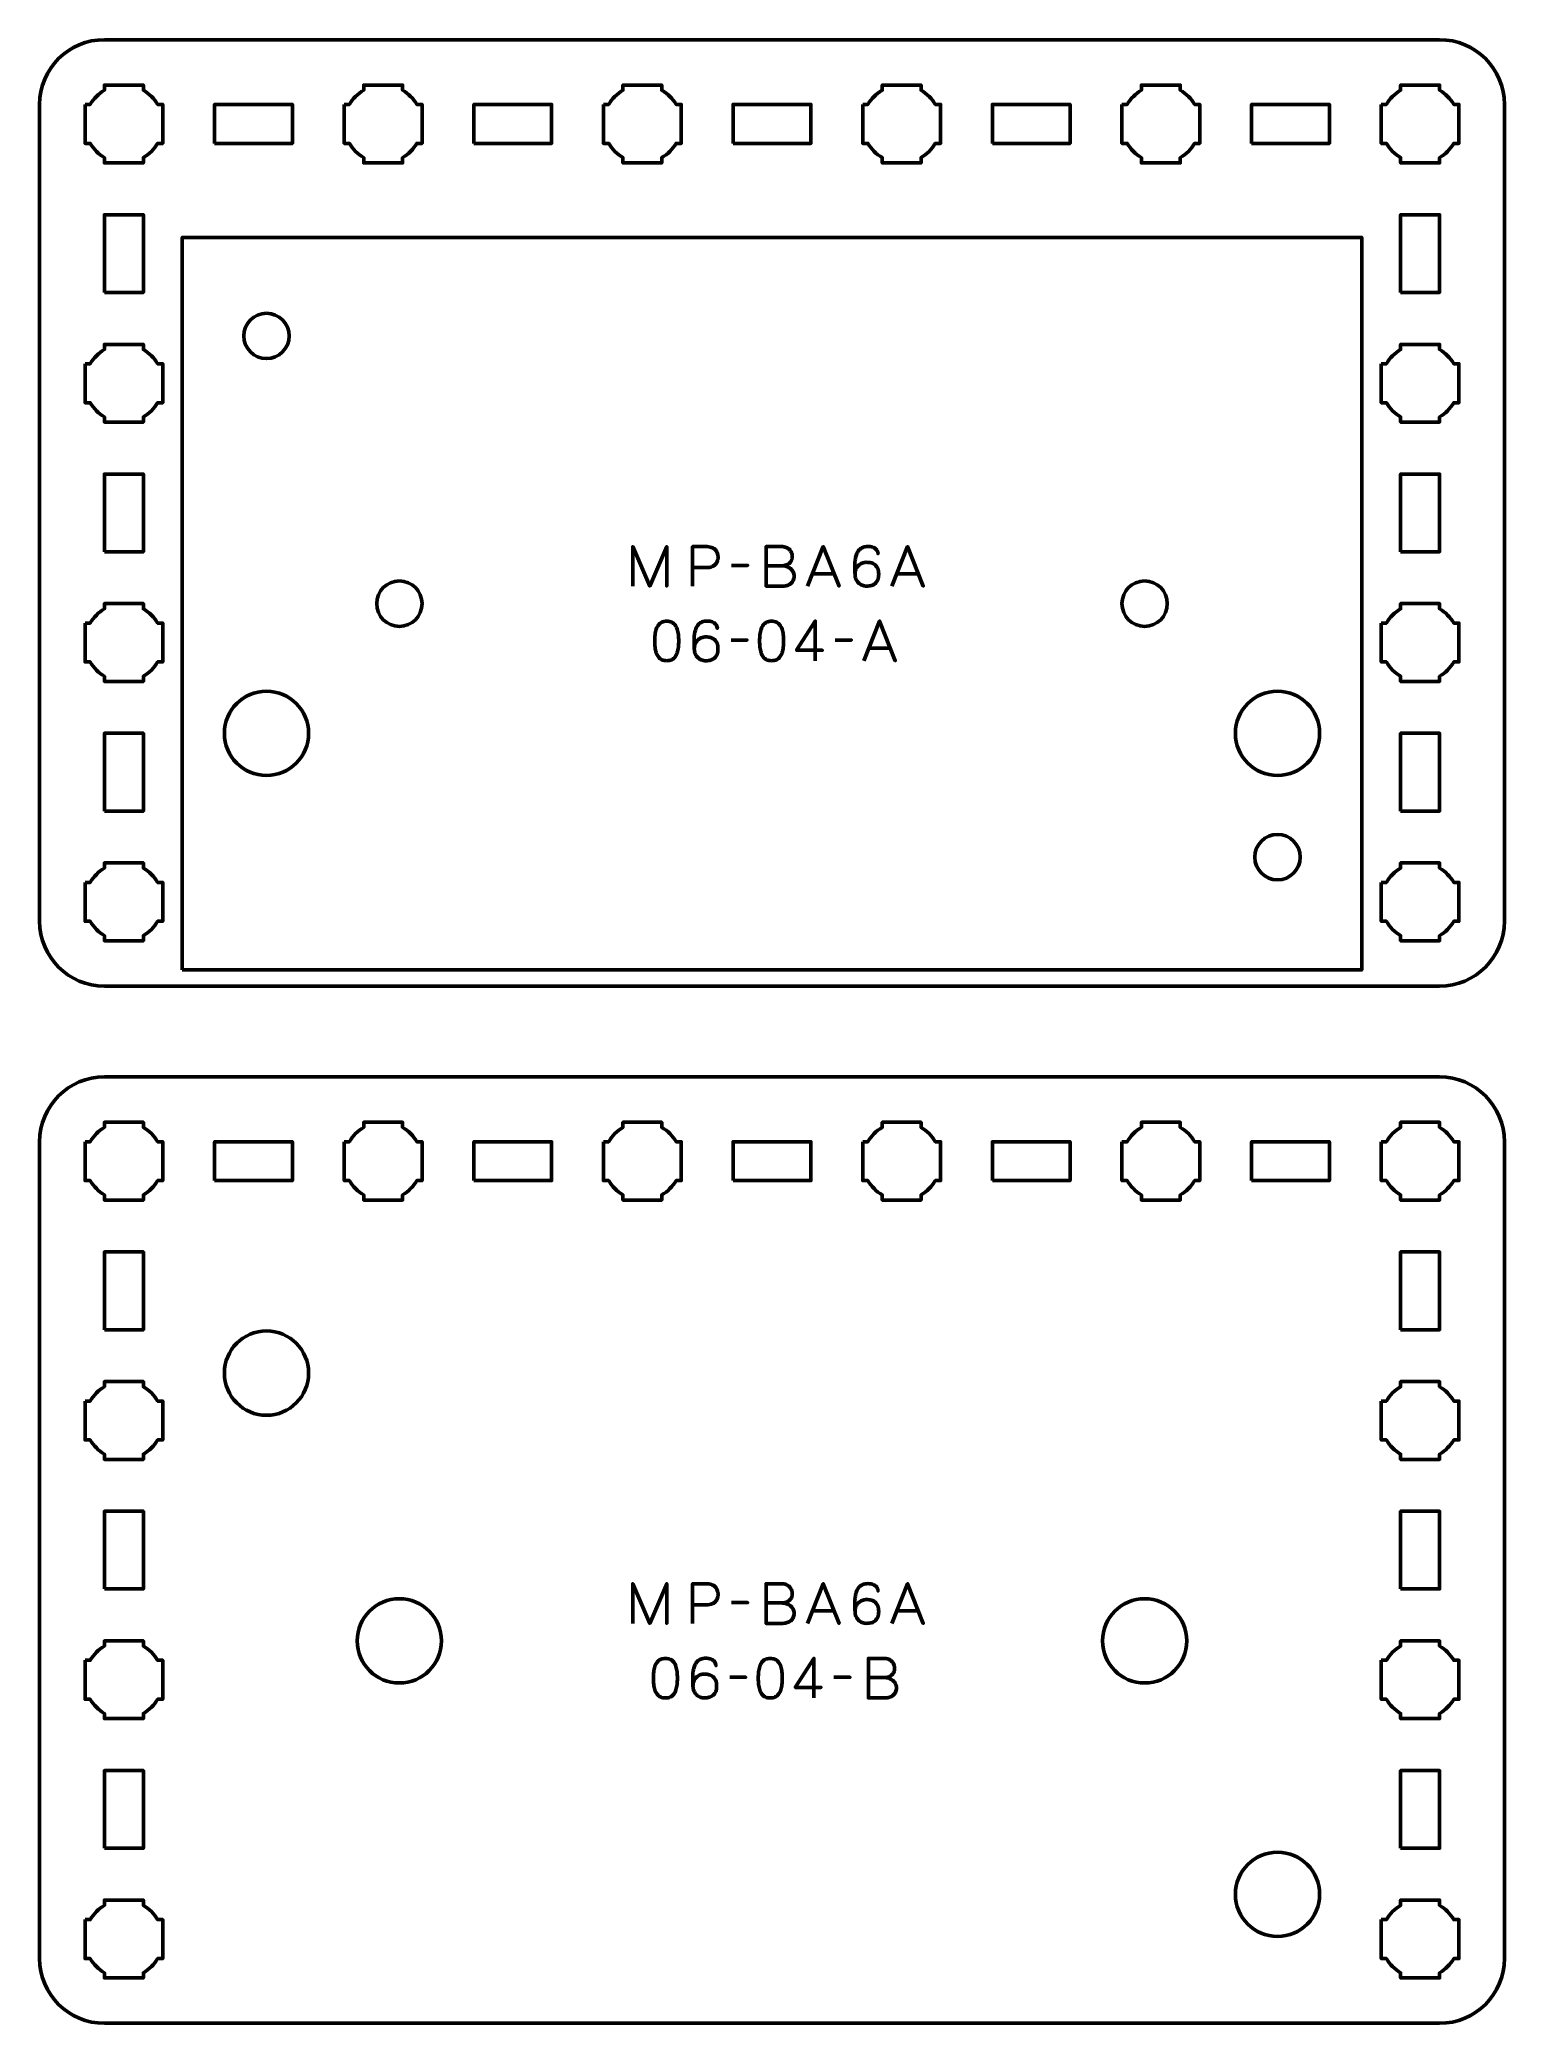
# Model space of a CAD drawing. Header units: centimetres. Extents: x -16.1 to -4.8, y -22.5 to -7.2.
import ezdxf

# ---------------------------------------------------------------- set-up
doc = ezdxf.new("R2010")
doc.units = ezdxf.units.CM
doc.header["$MEASUREMENT"] = 0
doc.layers.add('Layer 1', color=7, linetype='Continuous')

msp = doc.modelspace()

# ---------------------------------------------------------------- linework, layer by layer
at = {"layer": 'Layer 1', "lineweight": 53}
for points in [[(-14.8, -8), (-14.2, -8), (-14.2, -7.7), (-14.8, -7.7), (-14.8, -8)], [(-12.8, -8), (-12.2, -8), (-12.2, -7.7), (-12.8, -7.7), (-12.8, -8)], [(-10.8, -8), (-10.2, -8), (-10.2, -7.7), (-10.8, -7.7), (-10.8, -8)], [(-8.8, -8), (-8.2, -8), (-8.2, -7.7), (-8.8, -7.7), (-8.8, -8)], [(-6.8, -8), (-6.2, -8), (-6.2, -7.7), (-6.8, -7.7), (-6.8, -8)], [(-15.65, -9.15), (-15.35, -9.15), (-15.35, -8.55), (-15.65, -8.55), (-15.65, -9.15)], [(-5.65, -9.15), (-5.35, -9.15), (-5.35, -8.55), (-5.65, -8.55), (-5.65, -9.15)], [(-15.65, -11.15), (-15.35, -11.15), (-15.35, -10.55), (-15.65, -10.55), (-15.65, -11.15)], [(-5.65, -11.15), (-5.35, -11.15), (-5.35, -10.55), (-5.65, -10.55), (-5.65, -11.15)], [(-15.65, -13.15), (-15.35, -13.15), (-15.35, -12.55), (-15.65, -12.55), (-15.65, -13.15)], [(-5.65, -13.15), (-5.35, -13.15), (-5.35, -12.55), (-5.65, -12.55), (-5.65, -13.15)], [(-14.8, -16), (-14.2, -16), (-14.2, -15.7), (-14.8, -15.7), (-14.8, -16)], [(-12.8, -16), (-12.2, -16), (-12.2, -15.7), (-12.8, -15.7), (-12.8, -16)], [(-10.8, -16), (-10.2, -16), (-10.2, -15.7), (-10.8, -15.7), (-10.8, -16)], [(-8.8, -16), (-8.2, -16), (-8.2, -15.7), (-8.8, -15.7), (-8.8, -16)], [(-6.8, -16), (-6.2, -16), (-6.2, -15.7), (-6.8, -15.7), (-6.8, -16)], [(-15.65, -17.15), (-15.35, -17.15), (-15.35, -16.55), (-15.65, -16.55), (-15.65, -17.15)], [(-5.65, -17.15), (-5.35, -17.15), (-5.35, -16.55), (-5.65, -16.55), (-5.65, -17.15)], [(-15.65, -19.15), (-15.35, -19.15), (-15.35, -18.55), (-15.65, -18.55), (-15.65, -19.15)], [(-5.65, -19.15), (-5.35, -19.15), (-5.35, -18.55), (-5.65, -18.55), (-5.65, -19.15)], [(-15.65, -21.15), (-15.35, -21.15), (-15.35, -20.55), (-15.65, -20.55), (-15.65, -21.15)], [(-5.65, -21.15), (-5.35, -21.15), (-5.35, -20.55), (-5.65, -20.55), (-5.65, -21.15)]]:
    msp.add_lwpolyline(points, close=True, dxfattribs=at)
at = {"layer": 'Layer 1', "color": 5, "lineweight": 53}
msp.add_lwpolyline([(-15.05, -14.37499), (-5.95, -14.37499), (-5.95, -8.72499), (-15.05, -8.72499), (-15.05, -14.37499)], close=True, dxfattribs=at)
at = {"layer": 'Layer 1', "lineweight": 53}
for centre, major_axis in [((-14.4, -9.48499), (0, 0.175)), ((-13.375, -11.54999), (0, 0.175)), ((-7.625, -11.54999), (0, 0.175)), ((-6.6, -13.50499), (0, 0.175)), ((-14.4, -17.48499), (0, 0.325)), ((-13.375, -19.54999), (0, 0.325)), ((-7.625, -19.54999), (0, 0.325)), ((-6.6, -21.50499), (0, 0.325))]:
    msp.add_ellipse(centre, major_axis=major_axis, ratio=1, dxfattribs=at)
at = {"layer": 'Layer 1', "color": 5, "lineweight": 53}
for centre, major_axis in [((-13.375, -11.54999), (0, 0.175)), ((-14.4, -12.54999), (0, 0.325)), ((-6.6, -12.54999), (0, 0.325))]:
    msp.add_ellipse(centre, major_axis=major_axis, ratio=1, dxfattribs=at)
at = {"layer": 'Layer 1', "lineweight": 53}
for points, knots in [([(-16.15, -14), (-16.15, -14), (-16.15, -7.7), (-16.15, -7.7), (-16.15, -7.7), (-16.15, -7.42391), (-15.92609, -7.2), (-15.65, -7.2), (-15.65, -7.2), (-15.65, -7.2), (-5.35, -7.2), (-5.35, -7.2), (-5.35, -7.2), (-5.07391, -7.2), (-4.85, -7.42391), (-4.85, -7.7), (-4.85, -7.7), (-4.85, -7.7), (-4.85, -14), (-4.85, -14), (-4.85, -14), (-4.85, -14.27609), (-5.07391, -14.5), (-5.35, -14.5), (-5.35, -14.5), (-5.35, -14.5), (-15.65, -14.5), (-15.65, -14.5), (-15.65, -14.5), (-15.92609, -14.5), (-16.15, -14.27609), (-16.15, -14)], [0, 0, 0, 0, 0.125, 0.125, 0.125, 0.125, 0.25, 0.25, 0.25, 0.25, 0.375, 0.375, 0.375, 0.375, 0.5, 0.5, 0.5, 0.5, 0.625, 0.625, 0.625, 0.625, 0.75, 0.75, 0.75, 0.75, 0.875, 0.875, 0.875, 0.875, 1, 1, 1, 1]), ([(-15.8, -7.7), (-15.8, -7.7), (-15.75985, -7.7), (-15.75985, -7.7), (-15.75985, -7.7), (-15.7335, -7.65447), (-15.69553, -7.6165), (-15.65, -7.59015), (-15.65, -7.59015), (-15.65, -7.59015), (-15.65, -7.55), (-15.65, -7.55), (-15.65, -7.55), (-15.65, -7.55), (-15.5, -7.55), (-15.5, -7.55), (-15.5, -7.55), (-15.5, -7.55), (-15.35, -7.55), (-15.35, -7.55), (-15.35, -7.55), (-15.35, -7.55), (-15.35, -7.59015), (-15.35, -7.59015), (-15.35, -7.59015), (-15.30447, -7.6165), (-15.2665, -7.65447), (-15.24015, -7.7), (-15.24015, -7.7), (-15.24015, -7.7), (-15.2, -7.7), (-15.2, -7.7), (-15.2, -7.7), (-15.2, -7.7), (-15.2, -7.85), (-15.2, -7.85), (-15.2, -7.85), (-15.2, -7.85), (-15.2, -8), (-15.2, -8), (-15.2, -8), (-15.2, -8), (-15.24015, -8), (-15.24015, -8), (-15.24015, -8), (-15.2665, -8.04553), (-15.30447, -8.0835), (-15.35, -8.10985), (-15.35, -8.10985), (-15.35, -8.10985), (-15.35, -8.15), (-15.35, -8.15), (-15.35, -8.15), (-15.35, -8.15), (-15.5, -8.15), (-15.5, -8.15), (-15.5, -8.15), (-15.5, -8.15), (-15.65, -8.15), (-15.65, -8.15), (-15.65, -8.15), (-15.65, -8.15), (-15.65, -8.10985), (-15.65, -8.10985), (-15.65, -8.10985), (-15.69553, -8.0835), (-15.7335, -8.04553), (-15.75985, -8), (-15.75985, -8), (-15.75985, -8), (-15.8, -8), (-15.8, -8), (-15.8, -8), (-15.8, -8), (-15.8, -7.85), (-15.8, -7.85), (-15.8, -7.85), (-15.8, -7.85), (-15.8, -7.7), (-15.8, -7.7)], [0, 0, 0, 0, 0.05, 0.05, 0.05, 0.05, 0.1, 0.1, 0.1, 0.1, 0.15, 0.15, 0.15, 0.15, 0.2, 0.2, 0.2, 0.2, 0.25, 0.25, 0.25, 0.25, 0.3, 0.3, 0.3, 0.3, 0.35, 0.35, 0.35, 0.35, 0.4, 0.4, 0.4, 0.4, 0.45, 0.45, 0.45, 0.45, 0.5, 0.5, 0.5, 0.5, 0.55, 0.55, 0.55, 0.55, 0.6, 0.6, 0.6, 0.6, 0.65, 0.65, 0.65, 0.65, 0.7, 0.7, 0.7, 0.7, 0.75, 0.75, 0.75, 0.75, 0.8, 0.8, 0.8, 0.8, 0.85, 0.85, 0.85, 0.85, 0.9, 0.9, 0.9, 0.9, 0.95, 0.95, 0.95, 0.95, 1, 1, 1, 1]), ([(-13.8, -7.7), (-13.8, -7.7), (-13.75985, -7.7), (-13.75985, -7.7), (-13.75985, -7.7), (-13.7335, -7.65447), (-13.69553, -7.6165), (-13.65, -7.59015), (-13.65, -7.59015), (-13.65, -7.59015), (-13.65, -7.55), (-13.65, -7.55), (-13.65, -7.55), (-13.65, -7.55), (-13.5, -7.55), (-13.5, -7.55), (-13.5, -7.55), (-13.5, -7.55), (-13.35, -7.55), (-13.35, -7.55), (-13.35, -7.55), (-13.35, -7.55), (-13.35, -7.59015), (-13.35, -7.59015), (-13.35, -7.59015), (-13.30447, -7.6165), (-13.2665, -7.65447), (-13.24015, -7.7), (-13.24015, -7.7), (-13.24015, -7.7), (-13.2, -7.7), (-13.2, -7.7), (-13.2, -7.7), (-13.2, -7.7), (-13.2, -7.85), (-13.2, -7.85), (-13.2, -7.85), (-13.2, -7.85), (-13.2, -8), (-13.2, -8), (-13.2, -8), (-13.2, -8), (-13.24015, -8), (-13.24015, -8), (-13.24015, -8), (-13.2665, -8.04553), (-13.30447, -8.0835), (-13.35, -8.10985), (-13.35, -8.10985), (-13.35, -8.10985), (-13.35, -8.15), (-13.35, -8.15), (-13.35, -8.15), (-13.35, -8.15), (-13.5, -8.15), (-13.5, -8.15), (-13.5, -8.15), (-13.5, -8.15), (-13.65, -8.15), (-13.65, -8.15), (-13.65, -8.15), (-13.65, -8.15), (-13.65, -8.10985), (-13.65, -8.10985), (-13.65, -8.10985), (-13.69553, -8.0835), (-13.7335, -8.04553), (-13.75985, -8), (-13.75985, -8), (-13.75985, -8), (-13.8, -8), (-13.8, -8), (-13.8, -8), (-13.8, -8), (-13.8, -7.85), (-13.8, -7.85), (-13.8, -7.85), (-13.8, -7.85), (-13.8, -7.7), (-13.8, -7.7)], [0, 0, 0, 0, 0.05, 0.05, 0.05, 0.05, 0.1, 0.1, 0.1, 0.1, 0.15, 0.15, 0.15, 0.15, 0.2, 0.2, 0.2, 0.2, 0.25, 0.25, 0.25, 0.25, 0.3, 0.3, 0.3, 0.3, 0.35, 0.35, 0.35, 0.35, 0.4, 0.4, 0.4, 0.4, 0.45, 0.45, 0.45, 0.45, 0.5, 0.5, 0.5, 0.5, 0.55, 0.55, 0.55, 0.55, 0.6, 0.6, 0.6, 0.6, 0.65, 0.65, 0.65, 0.65, 0.7, 0.7, 0.7, 0.7, 0.75, 0.75, 0.75, 0.75, 0.8, 0.8, 0.8, 0.8, 0.85, 0.85, 0.85, 0.85, 0.9, 0.9, 0.9, 0.9, 0.95, 0.95, 0.95, 0.95, 1, 1, 1, 1]), ([(-11.8, -7.7), (-11.8, -7.7), (-11.75985, -7.7), (-11.75985, -7.7), (-11.75985, -7.7), (-11.7335, -7.65447), (-11.69553, -7.6165), (-11.65, -7.59015), (-11.65, -7.59015), (-11.65, -7.59015), (-11.65, -7.55), (-11.65, -7.55), (-11.65, -7.55), (-11.65, -7.55), (-11.5, -7.55), (-11.5, -7.55), (-11.5, -7.55), (-11.5, -7.55), (-11.35, -7.55), (-11.35, -7.55), (-11.35, -7.55), (-11.35, -7.55), (-11.35, -7.59015), (-11.35, -7.59015), (-11.35, -7.59015), (-11.30447, -7.6165), (-11.2665, -7.65447), (-11.24015, -7.7), (-11.24015, -7.7), (-11.24015, -7.7), (-11.2, -7.7), (-11.2, -7.7), (-11.2, -7.7), (-11.2, -7.7), (-11.2, -7.85), (-11.2, -7.85), (-11.2, -7.85), (-11.2, -7.85), (-11.2, -8), (-11.2, -8), (-11.2, -8), (-11.2, -8), (-11.24015, -8), (-11.24015, -8), (-11.24015, -8), (-11.2665, -8.04553), (-11.30447, -8.0835), (-11.35, -8.10985), (-11.35, -8.10985), (-11.35, -8.10985), (-11.35, -8.15), (-11.35, -8.15), (-11.35, -8.15), (-11.35, -8.15), (-11.5, -8.15), (-11.5, -8.15), (-11.5, -8.15), (-11.5, -8.15), (-11.65, -8.15), (-11.65, -8.15), (-11.65, -8.15), (-11.65, -8.15), (-11.65, -8.10985), (-11.65, -8.10985), (-11.65, -8.10985), (-11.69553, -8.0835), (-11.7335, -8.04553), (-11.75985, -8), (-11.75985, -8), (-11.75985, -8), (-11.8, -8), (-11.8, -8), (-11.8, -8), (-11.8, -8), (-11.8, -7.85), (-11.8, -7.85), (-11.8, -7.85), (-11.8, -7.85), (-11.8, -7.7), (-11.8, -7.7)], [0, 0, 0, 0, 0.05, 0.05, 0.05, 0.05, 0.1, 0.1, 0.1, 0.1, 0.15, 0.15, 0.15, 0.15, 0.2, 0.2, 0.2, 0.2, 0.25, 0.25, 0.25, 0.25, 0.3, 0.3, 0.3, 0.3, 0.35, 0.35, 0.35, 0.35, 0.4, 0.4, 0.4, 0.4, 0.45, 0.45, 0.45, 0.45, 0.5, 0.5, 0.5, 0.5, 0.55, 0.55, 0.55, 0.55, 0.6, 0.6, 0.6, 0.6, 0.65, 0.65, 0.65, 0.65, 0.7, 0.7, 0.7, 0.7, 0.75, 0.75, 0.75, 0.75, 0.8, 0.8, 0.8, 0.8, 0.85, 0.85, 0.85, 0.85, 0.9, 0.9, 0.9, 0.9, 0.95, 0.95, 0.95, 0.95, 1, 1, 1, 1]), ([(-9.8, -7.7), (-9.8, -7.7), (-9.75985, -7.7), (-9.75985, -7.7), (-9.75985, -7.7), (-9.7335, -7.65447), (-9.69553, -7.6165), (-9.65, -7.59015), (-9.65, -7.59015), (-9.65, -7.59015), (-9.65, -7.55), (-9.65, -7.55), (-9.65, -7.55), (-9.65, -7.55), (-9.5, -7.55), (-9.5, -7.55), (-9.5, -7.55), (-9.5, -7.55), (-9.35, -7.55), (-9.35, -7.55), (-9.35, -7.55), (-9.35, -7.55), (-9.35, -7.59015), (-9.35, -7.59015), (-9.35, -7.59015), (-9.30447, -7.6165), (-9.2665, -7.65447), (-9.24015, -7.7), (-9.24015, -7.7), (-9.24015, -7.7), (-9.2, -7.7), (-9.2, -7.7), (-9.2, -7.7), (-9.2, -7.7), (-9.2, -7.85), (-9.2, -7.85), (-9.2, -7.85), (-9.2, -7.85), (-9.2, -8), (-9.2, -8), (-9.2, -8), (-9.2, -8), (-9.24015, -8), (-9.24015, -8), (-9.24015, -8), (-9.2665, -8.04553), (-9.30447, -8.0835), (-9.35, -8.10985), (-9.35, -8.10985), (-9.35, -8.10985), (-9.35, -8.15), (-9.35, -8.15), (-9.35, -8.15), (-9.35, -8.15), (-9.5, -8.15), (-9.5, -8.15), (-9.5, -8.15), (-9.5, -8.15), (-9.65, -8.15), (-9.65, -8.15), (-9.65, -8.15), (-9.65, -8.15), (-9.65, -8.10985), (-9.65, -8.10985), (-9.65, -8.10985), (-9.69553, -8.0835), (-9.7335, -8.04553), (-9.75985, -8), (-9.75985, -8), (-9.75985, -8), (-9.8, -8), (-9.8, -8), (-9.8, -8), (-9.8, -8), (-9.8, -7.85), (-9.8, -7.85), (-9.8, -7.85), (-9.8, -7.85), (-9.8, -7.7), (-9.8, -7.7)], [0, 0, 0, 0, 0.05, 0.05, 0.05, 0.05, 0.1, 0.1, 0.1, 0.1, 0.15, 0.15, 0.15, 0.15, 0.2, 0.2, 0.2, 0.2, 0.25, 0.25, 0.25, 0.25, 0.3, 0.3, 0.3, 0.3, 0.35, 0.35, 0.35, 0.35, 0.4, 0.4, 0.4, 0.4, 0.45, 0.45, 0.45, 0.45, 0.5, 0.5, 0.5, 0.5, 0.55, 0.55, 0.55, 0.55, 0.6, 0.6, 0.6, 0.6, 0.65, 0.65, 0.65, 0.65, 0.7, 0.7, 0.7, 0.7, 0.75, 0.75, 0.75, 0.75, 0.8, 0.8, 0.8, 0.8, 0.85, 0.85, 0.85, 0.85, 0.9, 0.9, 0.9, 0.9, 0.95, 0.95, 0.95, 0.95, 1, 1, 1, 1]), ([(-7.8, -7.7), (-7.8, -7.7), (-7.75985, -7.7), (-7.75985, -7.7), (-7.75985, -7.7), (-7.7335, -7.65447), (-7.69553, -7.6165), (-7.65, -7.59015), (-7.65, -7.59015), (-7.65, -7.59015), (-7.65, -7.55), (-7.65, -7.55), (-7.65, -7.55), (-7.65, -7.55), (-7.5, -7.55), (-7.5, -7.55), (-7.5, -7.55), (-7.5, -7.55), (-7.35, -7.55), (-7.35, -7.55), (-7.35, -7.55), (-7.35, -7.55), (-7.35, -7.59015), (-7.35, -7.59015), (-7.35, -7.59015), (-7.30447, -7.6165), (-7.2665, -7.65447), (-7.24015, -7.7), (-7.24015, -7.7), (-7.24015, -7.7), (-7.2, -7.7), (-7.2, -7.7), (-7.2, -7.7), (-7.2, -7.7), (-7.2, -7.85), (-7.2, -7.85), (-7.2, -7.85), (-7.2, -7.85), (-7.2, -8), (-7.2, -8), (-7.2, -8), (-7.2, -8), (-7.24015, -8), (-7.24015, -8), (-7.24015, -8), (-7.2665, -8.04553), (-7.30447, -8.0835), (-7.35, -8.10985), (-7.35, -8.10985), (-7.35, -8.10985), (-7.35, -8.15), (-7.35, -8.15), (-7.35, -8.15), (-7.35, -8.15), (-7.5, -8.15), (-7.5, -8.15), (-7.5, -8.15), (-7.5, -8.15), (-7.65, -8.15), (-7.65, -8.15), (-7.65, -8.15), (-7.65, -8.15), (-7.65, -8.10985), (-7.65, -8.10985), (-7.65, -8.10985), (-7.69553, -8.0835), (-7.7335, -8.04553), (-7.75985, -8), (-7.75985, -8), (-7.75985, -8), (-7.8, -8), (-7.8, -8), (-7.8, -8), (-7.8, -8), (-7.8, -7.85), (-7.8, -7.85), (-7.8, -7.85), (-7.8, -7.85), (-7.8, -7.7), (-7.8, -7.7)], [0, 0, 0, 0, 0.05, 0.05, 0.05, 0.05, 0.1, 0.1, 0.1, 0.1, 0.15, 0.15, 0.15, 0.15, 0.2, 0.2, 0.2, 0.2, 0.25, 0.25, 0.25, 0.25, 0.3, 0.3, 0.3, 0.3, 0.35, 0.35, 0.35, 0.35, 0.4, 0.4, 0.4, 0.4, 0.45, 0.45, 0.45, 0.45, 0.5, 0.5, 0.5, 0.5, 0.55, 0.55, 0.55, 0.55, 0.6, 0.6, 0.6, 0.6, 0.65, 0.65, 0.65, 0.65, 0.7, 0.7, 0.7, 0.7, 0.75, 0.75, 0.75, 0.75, 0.8, 0.8, 0.8, 0.8, 0.85, 0.85, 0.85, 0.85, 0.9, 0.9, 0.9, 0.9, 0.95, 0.95, 0.95, 0.95, 1, 1, 1, 1]), ([(-5.8, -7.7), (-5.8, -7.7), (-5.75985, -7.7), (-5.75985, -7.7), (-5.75985, -7.7), (-5.7335, -7.65447), (-5.69553, -7.6165), (-5.65, -7.59015), (-5.65, -7.59015), (-5.65, -7.59015), (-5.65, -7.55), (-5.65, -7.55), (-5.65, -7.55), (-5.65, -7.55), (-5.5, -7.55), (-5.5, -7.55), (-5.5, -7.55), (-5.5, -7.55), (-5.35, -7.55), (-5.35, -7.55), (-5.35, -7.55), (-5.35, -7.55), (-5.35, -7.59015), (-5.35, -7.59015), (-5.35, -7.59015), (-5.30447, -7.6165), (-5.2665, -7.65447), (-5.24015, -7.7), (-5.24015, -7.7), (-5.24015, -7.7), (-5.2, -7.7), (-5.2, -7.7), (-5.2, -7.7), (-5.2, -7.7), (-5.2, -7.85), (-5.2, -7.85), (-5.2, -7.85), (-5.2, -7.85), (-5.2, -8), (-5.2, -8), (-5.2, -8), (-5.2, -8), (-5.24015, -8), (-5.24015, -8), (-5.24015, -8), (-5.2665, -8.04553), (-5.30447, -8.0835), (-5.35, -8.10985), (-5.35, -8.10985), (-5.35, -8.10985), (-5.35, -8.15), (-5.35, -8.15), (-5.35, -8.15), (-5.35, -8.15), (-5.5, -8.15), (-5.5, -8.15), (-5.5, -8.15), (-5.5, -8.15), (-5.65, -8.15), (-5.65, -8.15), (-5.65, -8.15), (-5.65, -8.15), (-5.65, -8.10985), (-5.65, -8.10985), (-5.65, -8.10985), (-5.69553, -8.0835), (-5.7335, -8.04553), (-5.75985, -8), (-5.75985, -8), (-5.75985, -8), (-5.8, -8), (-5.8, -8), (-5.8, -8), (-5.8, -8), (-5.8, -7.85), (-5.8, -7.85), (-5.8, -7.85), (-5.8, -7.85), (-5.8, -7.7), (-5.8, -7.7)], [0, 0, 0, 0, 0.05, 0.05, 0.05, 0.05, 0.1, 0.1, 0.1, 0.1, 0.15, 0.15, 0.15, 0.15, 0.2, 0.2, 0.2, 0.2, 0.25, 0.25, 0.25, 0.25, 0.3, 0.3, 0.3, 0.3, 0.35, 0.35, 0.35, 0.35, 0.4, 0.4, 0.4, 0.4, 0.45, 0.45, 0.45, 0.45, 0.5, 0.5, 0.5, 0.5, 0.55, 0.55, 0.55, 0.55, 0.6, 0.6, 0.6, 0.6, 0.65, 0.65, 0.65, 0.65, 0.7, 0.7, 0.7, 0.7, 0.75, 0.75, 0.75, 0.75, 0.8, 0.8, 0.8, 0.8, 0.85, 0.85, 0.85, 0.85, 0.9, 0.9, 0.9, 0.9, 0.95, 0.95, 0.95, 0.95, 1, 1, 1, 1]), ([(-15.8, -9.7), (-15.8, -9.7), (-15.75985, -9.7), (-15.75985, -9.7), (-15.75985, -9.7), (-15.7335, -9.65447), (-15.69553, -9.6165), (-15.65, -9.59015), (-15.65, -9.59015), (-15.65, -9.59015), (-15.65, -9.55), (-15.65, -9.55), (-15.65, -9.55), (-15.65, -9.55), (-15.5, -9.55), (-15.5, -9.55), (-15.5, -9.55), (-15.5, -9.55), (-15.35, -9.55), (-15.35, -9.55), (-15.35, -9.55), (-15.35, -9.55), (-15.35, -9.59015), (-15.35, -9.59015), (-15.35, -9.59015), (-15.30447, -9.6165), (-15.2665, -9.65447), (-15.24015, -9.7), (-15.24015, -9.7), (-15.24015, -9.7), (-15.2, -9.7), (-15.2, -9.7), (-15.2, -9.7), (-15.2, -9.7), (-15.2, -9.85), (-15.2, -9.85), (-15.2, -9.85), (-15.2, -9.85), (-15.2, -10), (-15.2, -10), (-15.2, -10), (-15.2, -10), (-15.24015, -10), (-15.24015, -10), (-15.24015, -10), (-15.2665, -10.04553), (-15.30447, -10.0835), (-15.35, -10.10985), (-15.35, -10.10985), (-15.35, -10.10985), (-15.35, -10.15), (-15.35, -10.15), (-15.35, -10.15), (-15.35, -10.15), (-15.5, -10.15), (-15.5, -10.15), (-15.5, -10.15), (-15.5, -10.15), (-15.65, -10.15), (-15.65, -10.15), (-15.65, -10.15), (-15.65, -10.15), (-15.65, -10.10985), (-15.65, -10.10985), (-15.65, -10.10985), (-15.69553, -10.0835), (-15.7335, -10.04553), (-15.75985, -10), (-15.75985, -10), (-15.75985, -10), (-15.8, -10), (-15.8, -10), (-15.8, -10), (-15.8, -10), (-15.8, -9.85), (-15.8, -9.85), (-15.8, -9.85), (-15.8, -9.85), (-15.8, -9.7), (-15.8, -9.7)], [0, 0, 0, 0, 0.05, 0.05, 0.05, 0.05, 0.1, 0.1, 0.1, 0.1, 0.15, 0.15, 0.15, 0.15, 0.2, 0.2, 0.2, 0.2, 0.25, 0.25, 0.25, 0.25, 0.3, 0.3, 0.3, 0.3, 0.35, 0.35, 0.35, 0.35, 0.4, 0.4, 0.4, 0.4, 0.45, 0.45, 0.45, 0.45, 0.5, 0.5, 0.5, 0.5, 0.55, 0.55, 0.55, 0.55, 0.6, 0.6, 0.6, 0.6, 0.65, 0.65, 0.65, 0.65, 0.7, 0.7, 0.7, 0.7, 0.75, 0.75, 0.75, 0.75, 0.8, 0.8, 0.8, 0.8, 0.85, 0.85, 0.85, 0.85, 0.9, 0.9, 0.9, 0.9, 0.95, 0.95, 0.95, 0.95, 1, 1, 1, 1]), ([(-5.8, -9.7), (-5.8, -9.7), (-5.75985, -9.7), (-5.75985, -9.7), (-5.75985, -9.7), (-5.7335, -9.65447), (-5.69553, -9.6165), (-5.65, -9.59015), (-5.65, -9.59015), (-5.65, -9.59015), (-5.65, -9.55), (-5.65, -9.55), (-5.65, -9.55), (-5.65, -9.55), (-5.5, -9.55), (-5.5, -9.55), (-5.5, -9.55), (-5.5, -9.55), (-5.35, -9.55), (-5.35, -9.55), (-5.35, -9.55), (-5.35, -9.55), (-5.35, -9.59015), (-5.35, -9.59015), (-5.35, -9.59015), (-5.30447, -9.6165), (-5.2665, -9.65447), (-5.24015, -9.7), (-5.24015, -9.7), (-5.24015, -9.7), (-5.2, -9.7), (-5.2, -9.7), (-5.2, -9.7), (-5.2, -9.7), (-5.2, -9.85), (-5.2, -9.85), (-5.2, -9.85), (-5.2, -9.85), (-5.2, -10), (-5.2, -10), (-5.2, -10), (-5.2, -10), (-5.24015, -10), (-5.24015, -10), (-5.24015, -10), (-5.2665, -10.04553), (-5.30447, -10.0835), (-5.35, -10.10985), (-5.35, -10.10985), (-5.35, -10.10985), (-5.35, -10.15), (-5.35, -10.15), (-5.35, -10.15), (-5.35, -10.15), (-5.5, -10.15), (-5.5, -10.15), (-5.5, -10.15), (-5.5, -10.15), (-5.65, -10.15), (-5.65, -10.15), (-5.65, -10.15), (-5.65, -10.15), (-5.65, -10.10985), (-5.65, -10.10985), (-5.65, -10.10985), (-5.69553, -10.0835), (-5.7335, -10.04553), (-5.75985, -10), (-5.75985, -10), (-5.75985, -10), (-5.8, -10), (-5.8, -10), (-5.8, -10), (-5.8, -10), (-5.8, -9.85), (-5.8, -9.85), (-5.8, -9.85), (-5.8, -9.85), (-5.8, -9.7), (-5.8, -9.7)], [0, 0, 0, 0, 0.05, 0.05, 0.05, 0.05, 0.1, 0.1, 0.1, 0.1, 0.15, 0.15, 0.15, 0.15, 0.2, 0.2, 0.2, 0.2, 0.25, 0.25, 0.25, 0.25, 0.3, 0.3, 0.3, 0.3, 0.35, 0.35, 0.35, 0.35, 0.4, 0.4, 0.4, 0.4, 0.45, 0.45, 0.45, 0.45, 0.5, 0.5, 0.5, 0.5, 0.55, 0.55, 0.55, 0.55, 0.6, 0.6, 0.6, 0.6, 0.65, 0.65, 0.65, 0.65, 0.7, 0.7, 0.7, 0.7, 0.75, 0.75, 0.75, 0.75, 0.8, 0.8, 0.8, 0.8, 0.85, 0.85, 0.85, 0.85, 0.9, 0.9, 0.9, 0.9, 0.95, 0.95, 0.95, 0.95, 1, 1, 1, 1]), ([(-15.8, -11.7), (-15.8, -11.7), (-15.75985, -11.7), (-15.75985, -11.7), (-15.75985, -11.7), (-15.7335, -11.65447), (-15.69553, -11.6165), (-15.65, -11.59015), (-15.65, -11.59015), (-15.65, -11.59015), (-15.65, -11.55), (-15.65, -11.55), (-15.65, -11.55), (-15.65, -11.55), (-15.5, -11.55), (-15.5, -11.55), (-15.5, -11.55), (-15.5, -11.55), (-15.35, -11.55), (-15.35, -11.55), (-15.35, -11.55), (-15.35, -11.55), (-15.35, -11.59015), (-15.35, -11.59015), (-15.35, -11.59015), (-15.30447, -11.6165), (-15.2665, -11.65447), (-15.24015, -11.7), (-15.24015, -11.7), (-15.24015, -11.7), (-15.2, -11.7), (-15.2, -11.7), (-15.2, -11.7), (-15.2, -11.7), (-15.2, -11.85), (-15.2, -11.85), (-15.2, -11.85), (-15.2, -11.85), (-15.2, -12), (-15.2, -12), (-15.2, -12), (-15.2, -12), (-15.24015, -12), (-15.24015, -12), (-15.24015, -12), (-15.2665, -12.04553), (-15.30447, -12.0835), (-15.35, -12.10985), (-15.35, -12.10985), (-15.35, -12.10985), (-15.35, -12.15), (-15.35, -12.15), (-15.35, -12.15), (-15.35, -12.15), (-15.5, -12.15), (-15.5, -12.15), (-15.5, -12.15), (-15.5, -12.15), (-15.65, -12.15), (-15.65, -12.15), (-15.65, -12.15), (-15.65, -12.15), (-15.65, -12.10985), (-15.65, -12.10985), (-15.65, -12.10985), (-15.69553, -12.0835), (-15.7335, -12.04553), (-15.75985, -12), (-15.75985, -12), (-15.75985, -12), (-15.8, -12), (-15.8, -12), (-15.8, -12), (-15.8, -12), (-15.8, -11.85), (-15.8, -11.85), (-15.8, -11.85), (-15.8, -11.85), (-15.8, -11.7), (-15.8, -11.7)], [0, 0, 0, 0, 0.05, 0.05, 0.05, 0.05, 0.1, 0.1, 0.1, 0.1, 0.15, 0.15, 0.15, 0.15, 0.2, 0.2, 0.2, 0.2, 0.25, 0.25, 0.25, 0.25, 0.3, 0.3, 0.3, 0.3, 0.35, 0.35, 0.35, 0.35, 0.4, 0.4, 0.4, 0.4, 0.45, 0.45, 0.45, 0.45, 0.5, 0.5, 0.5, 0.5, 0.55, 0.55, 0.55, 0.55, 0.6, 0.6, 0.6, 0.6, 0.65, 0.65, 0.65, 0.65, 0.7, 0.7, 0.7, 0.7, 0.75, 0.75, 0.75, 0.75, 0.8, 0.8, 0.8, 0.8, 0.85, 0.85, 0.85, 0.85, 0.9, 0.9, 0.9, 0.9, 0.95, 0.95, 0.95, 0.95, 1, 1, 1, 1]), ([(-5.8, -11.7), (-5.8, -11.7), (-5.75985, -11.7), (-5.75985, -11.7), (-5.75985, -11.7), (-5.7335, -11.65447), (-5.69553, -11.6165), (-5.65, -11.59015), (-5.65, -11.59015), (-5.65, -11.59015), (-5.65, -11.55), (-5.65, -11.55), (-5.65, -11.55), (-5.65, -11.55), (-5.5, -11.55), (-5.5, -11.55), (-5.5, -11.55), (-5.5, -11.55), (-5.35, -11.55), (-5.35, -11.55), (-5.35, -11.55), (-5.35, -11.55), (-5.35, -11.59015), (-5.35, -11.59015), (-5.35, -11.59015), (-5.30447, -11.6165), (-5.2665, -11.65447), (-5.24015, -11.7), (-5.24015, -11.7), (-5.24015, -11.7), (-5.2, -11.7), (-5.2, -11.7), (-5.2, -11.7), (-5.2, -11.7), (-5.2, -11.85), (-5.2, -11.85), (-5.2, -11.85), (-5.2, -11.85), (-5.2, -12), (-5.2, -12), (-5.2, -12), (-5.2, -12), (-5.24015, -12), (-5.24015, -12), (-5.24015, -12), (-5.2665, -12.04553), (-5.30447, -12.0835), (-5.35, -12.10985), (-5.35, -12.10985), (-5.35, -12.10985), (-5.35, -12.15), (-5.35, -12.15), (-5.35, -12.15), (-5.35, -12.15), (-5.5, -12.15), (-5.5, -12.15), (-5.5, -12.15), (-5.5, -12.15), (-5.65, -12.15), (-5.65, -12.15), (-5.65, -12.15), (-5.65, -12.15), (-5.65, -12.10985), (-5.65, -12.10985), (-5.65, -12.10985), (-5.69553, -12.0835), (-5.7335, -12.04553), (-5.75985, -12), (-5.75985, -12), (-5.75985, -12), (-5.8, -12), (-5.8, -12), (-5.8, -12), (-5.8, -12), (-5.8, -11.85), (-5.8, -11.85), (-5.8, -11.85), (-5.8, -11.85), (-5.8, -11.7), (-5.8, -11.7)], [0, 0, 0, 0, 0.05, 0.05, 0.05, 0.05, 0.1, 0.1, 0.1, 0.1, 0.15, 0.15, 0.15, 0.15, 0.2, 0.2, 0.2, 0.2, 0.25, 0.25, 0.25, 0.25, 0.3, 0.3, 0.3, 0.3, 0.35, 0.35, 0.35, 0.35, 0.4, 0.4, 0.4, 0.4, 0.45, 0.45, 0.45, 0.45, 0.5, 0.5, 0.5, 0.5, 0.55, 0.55, 0.55, 0.55, 0.6, 0.6, 0.6, 0.6, 0.65, 0.65, 0.65, 0.65, 0.7, 0.7, 0.7, 0.7, 0.75, 0.75, 0.75, 0.75, 0.8, 0.8, 0.8, 0.8, 0.85, 0.85, 0.85, 0.85, 0.9, 0.9, 0.9, 0.9, 0.95, 0.95, 0.95, 0.95, 1, 1, 1, 1]), ([(-15.8, -13.7), (-15.8, -13.7), (-15.75985, -13.7), (-15.75985, -13.7), (-15.75985, -13.7), (-15.7335, -13.65447), (-15.69553, -13.6165), (-15.65, -13.59015), (-15.65, -13.59015), (-15.65, -13.59015), (-15.65, -13.55), (-15.65, -13.55), (-15.65, -13.55), (-15.65, -13.55), (-15.5, -13.55), (-15.5, -13.55), (-15.5, -13.55), (-15.5, -13.55), (-15.35, -13.55), (-15.35, -13.55), (-15.35, -13.55), (-15.35, -13.55), (-15.35, -13.59015), (-15.35, -13.59015), (-15.35, -13.59015), (-15.30447, -13.6165), (-15.2665, -13.65447), (-15.24015, -13.7), (-15.24015, -13.7), (-15.24015, -13.7), (-15.2, -13.7), (-15.2, -13.7), (-15.2, -13.7), (-15.2, -13.7), (-15.2, -13.85), (-15.2, -13.85), (-15.2, -13.85), (-15.2, -13.85), (-15.2, -14), (-15.2, -14), (-15.2, -14), (-15.2, -14), (-15.24015, -14), (-15.24015, -14), (-15.24015, -14), (-15.2665, -14.04553), (-15.30447, -14.0835), (-15.35, -14.10985), (-15.35, -14.10985), (-15.35, -14.10985), (-15.35, -14.15), (-15.35, -14.15), (-15.35, -14.15), (-15.35, -14.15), (-15.5, -14.15), (-15.5, -14.15), (-15.5, -14.15), (-15.5, -14.15), (-15.65, -14.15), (-15.65, -14.15), (-15.65, -14.15), (-15.65, -14.15), (-15.65, -14.10985), (-15.65, -14.10985), (-15.65, -14.10985), (-15.69553, -14.0835), (-15.7335, -14.04553), (-15.75985, -14), (-15.75985, -14), (-15.75985, -14), (-15.8, -14), (-15.8, -14), (-15.8, -14), (-15.8, -14), (-15.8, -13.85), (-15.8, -13.85), (-15.8, -13.85), (-15.8, -13.85), (-15.8, -13.7), (-15.8, -13.7)], [0, 0, 0, 0, 0.05, 0.05, 0.05, 0.05, 0.1, 0.1, 0.1, 0.1, 0.15, 0.15, 0.15, 0.15, 0.2, 0.2, 0.2, 0.2, 0.25, 0.25, 0.25, 0.25, 0.3, 0.3, 0.3, 0.3, 0.35, 0.35, 0.35, 0.35, 0.4, 0.4, 0.4, 0.4, 0.45, 0.45, 0.45, 0.45, 0.5, 0.5, 0.5, 0.5, 0.55, 0.55, 0.55, 0.55, 0.6, 0.6, 0.6, 0.6, 0.65, 0.65, 0.65, 0.65, 0.7, 0.7, 0.7, 0.7, 0.75, 0.75, 0.75, 0.75, 0.8, 0.8, 0.8, 0.8, 0.85, 0.85, 0.85, 0.85, 0.9, 0.9, 0.9, 0.9, 0.95, 0.95, 0.95, 0.95, 1, 1, 1, 1]), ([(-5.8, -13.7), (-5.8, -13.7), (-5.75985, -13.7), (-5.75985, -13.7), (-5.75985, -13.7), (-5.7335, -13.65447), (-5.69553, -13.6165), (-5.65, -13.59015), (-5.65, -13.59015), (-5.65, -13.59015), (-5.65, -13.55), (-5.65, -13.55), (-5.65, -13.55), (-5.65, -13.55), (-5.5, -13.55), (-5.5, -13.55), (-5.5, -13.55), (-5.5, -13.55), (-5.35, -13.55), (-5.35, -13.55), (-5.35, -13.55), (-5.35, -13.55), (-5.35, -13.59015), (-5.35, -13.59015), (-5.35, -13.59015), (-5.30447, -13.6165), (-5.2665, -13.65447), (-5.24015, -13.7), (-5.24015, -13.7), (-5.24015, -13.7), (-5.2, -13.7), (-5.2, -13.7), (-5.2, -13.7), (-5.2, -13.7), (-5.2, -13.85), (-5.2, -13.85), (-5.2, -13.85), (-5.2, -13.85), (-5.2, -14), (-5.2, -14), (-5.2, -14), (-5.2, -14), (-5.24015, -14), (-5.24015, -14), (-5.24015, -14), (-5.2665, -14.04553), (-5.30447, -14.0835), (-5.35, -14.10985), (-5.35, -14.10985), (-5.35, -14.10985), (-5.35, -14.15), (-5.35, -14.15), (-5.35, -14.15), (-5.35, -14.15), (-5.5, -14.15), (-5.5, -14.15), (-5.5, -14.15), (-5.5, -14.15), (-5.65, -14.15), (-5.65, -14.15), (-5.65, -14.15), (-5.65, -14.15), (-5.65, -14.10985), (-5.65, -14.10985), (-5.65, -14.10985), (-5.69553, -14.0835), (-5.7335, -14.04553), (-5.75985, -14), (-5.75985, -14), (-5.75985, -14), (-5.8, -14), (-5.8, -14), (-5.8, -14), (-5.8, -14), (-5.8, -13.85), (-5.8, -13.85), (-5.8, -13.85), (-5.8, -13.85), (-5.8, -13.7), (-5.8, -13.7)], [0, 0, 0, 0, 0.05, 0.05, 0.05, 0.05, 0.1, 0.1, 0.1, 0.1, 0.15, 0.15, 0.15, 0.15, 0.2, 0.2, 0.2, 0.2, 0.25, 0.25, 0.25, 0.25, 0.3, 0.3, 0.3, 0.3, 0.35, 0.35, 0.35, 0.35, 0.4, 0.4, 0.4, 0.4, 0.45, 0.45, 0.45, 0.45, 0.5, 0.5, 0.5, 0.5, 0.55, 0.55, 0.55, 0.55, 0.6, 0.6, 0.6, 0.6, 0.65, 0.65, 0.65, 0.65, 0.7, 0.7, 0.7, 0.7, 0.75, 0.75, 0.75, 0.75, 0.8, 0.8, 0.8, 0.8, 0.85, 0.85, 0.85, 0.85, 0.9, 0.9, 0.9, 0.9, 0.95, 0.95, 0.95, 0.95, 1, 1, 1, 1]), ([(-16.15, -22), (-16.15, -22), (-16.15, -15.7), (-16.15, -15.7), (-16.15, -15.7), (-16.15, -15.42391), (-15.92609, -15.2), (-15.65, -15.2), (-15.65, -15.2), (-15.65, -15.2), (-5.35, -15.2), (-5.35, -15.2), (-5.35, -15.2), (-5.07391, -15.2), (-4.85, -15.42391), (-4.85, -15.7), (-4.85, -15.7), (-4.85, -15.7), (-4.85, -22), (-4.85, -22), (-4.85, -22), (-4.85, -22.27609), (-5.07391, -22.5), (-5.35, -22.5), (-5.35, -22.5), (-5.35, -22.5), (-15.65, -22.5), (-15.65, -22.5), (-15.65, -22.5), (-15.92609, -22.5), (-16.15, -22.27609), (-16.15, -22)], [0, 0, 0, 0, 0.125, 0.125, 0.125, 0.125, 0.25, 0.25, 0.25, 0.25, 0.375, 0.375, 0.375, 0.375, 0.5, 0.5, 0.5, 0.5, 0.625, 0.625, 0.625, 0.625, 0.75, 0.75, 0.75, 0.75, 0.875, 0.875, 0.875, 0.875, 1, 1, 1, 1]), ([(-15.8, -15.7), (-15.8, -15.7), (-15.75985, -15.7), (-15.75985, -15.7), (-15.75985, -15.7), (-15.7335, -15.65447), (-15.69553, -15.6165), (-15.65, -15.59015), (-15.65, -15.59015), (-15.65, -15.59015), (-15.65, -15.55), (-15.65, -15.55), (-15.65, -15.55), (-15.65, -15.55), (-15.5, -15.55), (-15.5, -15.55), (-15.5, -15.55), (-15.5, -15.55), (-15.35, -15.55), (-15.35, -15.55), (-15.35, -15.55), (-15.35, -15.55), (-15.35, -15.59015), (-15.35, -15.59015), (-15.35, -15.59015), (-15.30447, -15.6165), (-15.2665, -15.65447), (-15.24015, -15.7), (-15.24015, -15.7), (-15.24015, -15.7), (-15.2, -15.7), (-15.2, -15.7), (-15.2, -15.7), (-15.2, -15.7), (-15.2, -15.85), (-15.2, -15.85), (-15.2, -15.85), (-15.2, -15.85), (-15.2, -16), (-15.2, -16), (-15.2, -16), (-15.2, -16), (-15.24015, -16), (-15.24015, -16), (-15.24015, -16), (-15.2665, -16.04553), (-15.30447, -16.0835), (-15.35, -16.10985), (-15.35, -16.10985), (-15.35, -16.10985), (-15.35, -16.15), (-15.35, -16.15), (-15.35, -16.15), (-15.35, -16.15), (-15.5, -16.15), (-15.5, -16.15), (-15.5, -16.15), (-15.5, -16.15), (-15.65, -16.15), (-15.65, -16.15), (-15.65, -16.15), (-15.65, -16.15), (-15.65, -16.10985), (-15.65, -16.10985), (-15.65, -16.10985), (-15.69553, -16.0835), (-15.7335, -16.04553), (-15.75985, -16), (-15.75985, -16), (-15.75985, -16), (-15.8, -16), (-15.8, -16), (-15.8, -16), (-15.8, -16), (-15.8, -15.85), (-15.8, -15.85), (-15.8, -15.85), (-15.8, -15.85), (-15.8, -15.7), (-15.8, -15.7)], [0, 0, 0, 0, 0.05, 0.05, 0.05, 0.05, 0.1, 0.1, 0.1, 0.1, 0.15, 0.15, 0.15, 0.15, 0.2, 0.2, 0.2, 0.2, 0.25, 0.25, 0.25, 0.25, 0.3, 0.3, 0.3, 0.3, 0.35, 0.35, 0.35, 0.35, 0.4, 0.4, 0.4, 0.4, 0.45, 0.45, 0.45, 0.45, 0.5, 0.5, 0.5, 0.5, 0.55, 0.55, 0.55, 0.55, 0.6, 0.6, 0.6, 0.6, 0.65, 0.65, 0.65, 0.65, 0.7, 0.7, 0.7, 0.7, 0.75, 0.75, 0.75, 0.75, 0.8, 0.8, 0.8, 0.8, 0.85, 0.85, 0.85, 0.85, 0.9, 0.9, 0.9, 0.9, 0.95, 0.95, 0.95, 0.95, 1, 1, 1, 1]), ([(-13.8, -15.7), (-13.8, -15.7), (-13.75985, -15.7), (-13.75985, -15.7), (-13.75985, -15.7), (-13.7335, -15.65447), (-13.69553, -15.6165), (-13.65, -15.59015), (-13.65, -15.59015), (-13.65, -15.59015), (-13.65, -15.55), (-13.65, -15.55), (-13.65, -15.55), (-13.65, -15.55), (-13.5, -15.55), (-13.5, -15.55), (-13.5, -15.55), (-13.5, -15.55), (-13.35, -15.55), (-13.35, -15.55), (-13.35, -15.55), (-13.35, -15.55), (-13.35, -15.59015), (-13.35, -15.59015), (-13.35, -15.59015), (-13.30447, -15.6165), (-13.2665, -15.65447), (-13.24015, -15.7), (-13.24015, -15.7), (-13.24015, -15.7), (-13.2, -15.7), (-13.2, -15.7), (-13.2, -15.7), (-13.2, -15.7), (-13.2, -15.85), (-13.2, -15.85), (-13.2, -15.85), (-13.2, -15.85), (-13.2, -16), (-13.2, -16), (-13.2, -16), (-13.2, -16), (-13.24015, -16), (-13.24015, -16), (-13.24015, -16), (-13.2665, -16.04553), (-13.30447, -16.0835), (-13.35, -16.10985), (-13.35, -16.10985), (-13.35, -16.10985), (-13.35, -16.15), (-13.35, -16.15), (-13.35, -16.15), (-13.35, -16.15), (-13.5, -16.15), (-13.5, -16.15), (-13.5, -16.15), (-13.5, -16.15), (-13.65, -16.15), (-13.65, -16.15), (-13.65, -16.15), (-13.65, -16.15), (-13.65, -16.10985), (-13.65, -16.10985), (-13.65, -16.10985), (-13.69553, -16.0835), (-13.7335, -16.04553), (-13.75985, -16), (-13.75985, -16), (-13.75985, -16), (-13.8, -16), (-13.8, -16), (-13.8, -16), (-13.8, -16), (-13.8, -15.85), (-13.8, -15.85), (-13.8, -15.85), (-13.8, -15.85), (-13.8, -15.7), (-13.8, -15.7)], [0, 0, 0, 0, 0.05, 0.05, 0.05, 0.05, 0.1, 0.1, 0.1, 0.1, 0.15, 0.15, 0.15, 0.15, 0.2, 0.2, 0.2, 0.2, 0.25, 0.25, 0.25, 0.25, 0.3, 0.3, 0.3, 0.3, 0.35, 0.35, 0.35, 0.35, 0.4, 0.4, 0.4, 0.4, 0.45, 0.45, 0.45, 0.45, 0.5, 0.5, 0.5, 0.5, 0.55, 0.55, 0.55, 0.55, 0.6, 0.6, 0.6, 0.6, 0.65, 0.65, 0.65, 0.65, 0.7, 0.7, 0.7, 0.7, 0.75, 0.75, 0.75, 0.75, 0.8, 0.8, 0.8, 0.8, 0.85, 0.85, 0.85, 0.85, 0.9, 0.9, 0.9, 0.9, 0.95, 0.95, 0.95, 0.95, 1, 1, 1, 1]), ([(-11.8, -15.7), (-11.8, -15.7), (-11.75985, -15.7), (-11.75985, -15.7), (-11.75985, -15.7), (-11.7335, -15.65447), (-11.69553, -15.6165), (-11.65, -15.59015), (-11.65, -15.59015), (-11.65, -15.59015), (-11.65, -15.55), (-11.65, -15.55), (-11.65, -15.55), (-11.65, -15.55), (-11.5, -15.55), (-11.5, -15.55), (-11.5, -15.55), (-11.5, -15.55), (-11.35, -15.55), (-11.35, -15.55), (-11.35, -15.55), (-11.35, -15.55), (-11.35, -15.59015), (-11.35, -15.59015), (-11.35, -15.59015), (-11.30447, -15.6165), (-11.2665, -15.65447), (-11.24015, -15.7), (-11.24015, -15.7), (-11.24015, -15.7), (-11.2, -15.7), (-11.2, -15.7), (-11.2, -15.7), (-11.2, -15.7), (-11.2, -15.85), (-11.2, -15.85), (-11.2, -15.85), (-11.2, -15.85), (-11.2, -16), (-11.2, -16), (-11.2, -16), (-11.2, -16), (-11.24015, -16), (-11.24015, -16), (-11.24015, -16), (-11.2665, -16.04553), (-11.30447, -16.0835), (-11.35, -16.10985), (-11.35, -16.10985), (-11.35, -16.10985), (-11.35, -16.15), (-11.35, -16.15), (-11.35, -16.15), (-11.35, -16.15), (-11.5, -16.15), (-11.5, -16.15), (-11.5, -16.15), (-11.5, -16.15), (-11.65, -16.15), (-11.65, -16.15), (-11.65, -16.15), (-11.65, -16.15), (-11.65, -16.10985), (-11.65, -16.10985), (-11.65, -16.10985), (-11.69553, -16.0835), (-11.7335, -16.04553), (-11.75985, -16), (-11.75985, -16), (-11.75985, -16), (-11.8, -16), (-11.8, -16), (-11.8, -16), (-11.8, -16), (-11.8, -15.85), (-11.8, -15.85), (-11.8, -15.85), (-11.8, -15.85), (-11.8, -15.7), (-11.8, -15.7)], [0, 0, 0, 0, 0.05, 0.05, 0.05, 0.05, 0.1, 0.1, 0.1, 0.1, 0.15, 0.15, 0.15, 0.15, 0.2, 0.2, 0.2, 0.2, 0.25, 0.25, 0.25, 0.25, 0.3, 0.3, 0.3, 0.3, 0.35, 0.35, 0.35, 0.35, 0.4, 0.4, 0.4, 0.4, 0.45, 0.45, 0.45, 0.45, 0.5, 0.5, 0.5, 0.5, 0.55, 0.55, 0.55, 0.55, 0.6, 0.6, 0.6, 0.6, 0.65, 0.65, 0.65, 0.65, 0.7, 0.7, 0.7, 0.7, 0.75, 0.75, 0.75, 0.75, 0.8, 0.8, 0.8, 0.8, 0.85, 0.85, 0.85, 0.85, 0.9, 0.9, 0.9, 0.9, 0.95, 0.95, 0.95, 0.95, 1, 1, 1, 1]), ([(-9.8, -15.7), (-9.8, -15.7), (-9.75985, -15.7), (-9.75985, -15.7), (-9.75985, -15.7), (-9.7335, -15.65447), (-9.69553, -15.6165), (-9.65, -15.59015), (-9.65, -15.59015), (-9.65, -15.59015), (-9.65, -15.55), (-9.65, -15.55), (-9.65, -15.55), (-9.65, -15.55), (-9.5, -15.55), (-9.5, -15.55), (-9.5, -15.55), (-9.5, -15.55), (-9.35, -15.55), (-9.35, -15.55), (-9.35, -15.55), (-9.35, -15.55), (-9.35, -15.59015), (-9.35, -15.59015), (-9.35, -15.59015), (-9.30447, -15.6165), (-9.2665, -15.65447), (-9.24015, -15.7), (-9.24015, -15.7), (-9.24015, -15.7), (-9.2, -15.7), (-9.2, -15.7), (-9.2, -15.7), (-9.2, -15.7), (-9.2, -15.85), (-9.2, -15.85), (-9.2, -15.85), (-9.2, -15.85), (-9.2, -16), (-9.2, -16), (-9.2, -16), (-9.2, -16), (-9.24015, -16), (-9.24015, -16), (-9.24015, -16), (-9.2665, -16.04553), (-9.30447, -16.0835), (-9.35, -16.10985), (-9.35, -16.10985), (-9.35, -16.10985), (-9.35, -16.15), (-9.35, -16.15), (-9.35, -16.15), (-9.35, -16.15), (-9.5, -16.15), (-9.5, -16.15), (-9.5, -16.15), (-9.5, -16.15), (-9.65, -16.15), (-9.65, -16.15), (-9.65, -16.15), (-9.65, -16.15), (-9.65, -16.10985), (-9.65, -16.10985), (-9.65, -16.10985), (-9.69553, -16.0835), (-9.7335, -16.04553), (-9.75985, -16), (-9.75985, -16), (-9.75985, -16), (-9.8, -16), (-9.8, -16), (-9.8, -16), (-9.8, -16), (-9.8, -15.85), (-9.8, -15.85), (-9.8, -15.85), (-9.8, -15.85), (-9.8, -15.7), (-9.8, -15.7)], [0, 0, 0, 0, 0.05, 0.05, 0.05, 0.05, 0.1, 0.1, 0.1, 0.1, 0.15, 0.15, 0.15, 0.15, 0.2, 0.2, 0.2, 0.2, 0.25, 0.25, 0.25, 0.25, 0.3, 0.3, 0.3, 0.3, 0.35, 0.35, 0.35, 0.35, 0.4, 0.4, 0.4, 0.4, 0.45, 0.45, 0.45, 0.45, 0.5, 0.5, 0.5, 0.5, 0.55, 0.55, 0.55, 0.55, 0.6, 0.6, 0.6, 0.6, 0.65, 0.65, 0.65, 0.65, 0.7, 0.7, 0.7, 0.7, 0.75, 0.75, 0.75, 0.75, 0.8, 0.8, 0.8, 0.8, 0.85, 0.85, 0.85, 0.85, 0.9, 0.9, 0.9, 0.9, 0.95, 0.95, 0.95, 0.95, 1, 1, 1, 1]), ([(-7.8, -15.7), (-7.8, -15.7), (-7.75985, -15.7), (-7.75985, -15.7), (-7.75985, -15.7), (-7.7335, -15.65447), (-7.69553, -15.6165), (-7.65, -15.59015), (-7.65, -15.59015), (-7.65, -15.59015), (-7.65, -15.55), (-7.65, -15.55), (-7.65, -15.55), (-7.65, -15.55), (-7.5, -15.55), (-7.5, -15.55), (-7.5, -15.55), (-7.5, -15.55), (-7.35, -15.55), (-7.35, -15.55), (-7.35, -15.55), (-7.35, -15.55), (-7.35, -15.59015), (-7.35, -15.59015), (-7.35, -15.59015), (-7.30447, -15.6165), (-7.2665, -15.65447), (-7.24015, -15.7), (-7.24015, -15.7), (-7.24015, -15.7), (-7.2, -15.7), (-7.2, -15.7), (-7.2, -15.7), (-7.2, -15.7), (-7.2, -15.85), (-7.2, -15.85), (-7.2, -15.85), (-7.2, -15.85), (-7.2, -16), (-7.2, -16), (-7.2, -16), (-7.2, -16), (-7.24015, -16), (-7.24015, -16), (-7.24015, -16), (-7.2665, -16.04553), (-7.30447, -16.0835), (-7.35, -16.10985), (-7.35, -16.10985), (-7.35, -16.10985), (-7.35, -16.15), (-7.35, -16.15), (-7.35, -16.15), (-7.35, -16.15), (-7.5, -16.15), (-7.5, -16.15), (-7.5, -16.15), (-7.5, -16.15), (-7.65, -16.15), (-7.65, -16.15), (-7.65, -16.15), (-7.65, -16.15), (-7.65, -16.10985), (-7.65, -16.10985), (-7.65, -16.10985), (-7.69553, -16.0835), (-7.7335, -16.04553), (-7.75985, -16), (-7.75985, -16), (-7.75985, -16), (-7.8, -16), (-7.8, -16), (-7.8, -16), (-7.8, -16), (-7.8, -15.85), (-7.8, -15.85), (-7.8, -15.85), (-7.8, -15.85), (-7.8, -15.7), (-7.8, -15.7)], [0, 0, 0, 0, 0.05, 0.05, 0.05, 0.05, 0.1, 0.1, 0.1, 0.1, 0.15, 0.15, 0.15, 0.15, 0.2, 0.2, 0.2, 0.2, 0.25, 0.25, 0.25, 0.25, 0.3, 0.3, 0.3, 0.3, 0.35, 0.35, 0.35, 0.35, 0.4, 0.4, 0.4, 0.4, 0.45, 0.45, 0.45, 0.45, 0.5, 0.5, 0.5, 0.5, 0.55, 0.55, 0.55, 0.55, 0.6, 0.6, 0.6, 0.6, 0.65, 0.65, 0.65, 0.65, 0.7, 0.7, 0.7, 0.7, 0.75, 0.75, 0.75, 0.75, 0.8, 0.8, 0.8, 0.8, 0.85, 0.85, 0.85, 0.85, 0.9, 0.9, 0.9, 0.9, 0.95, 0.95, 0.95, 0.95, 1, 1, 1, 1]), ([(-5.8, -15.7), (-5.8, -15.7), (-5.75985, -15.7), (-5.75985, -15.7), (-5.75985, -15.7), (-5.7335, -15.65447), (-5.69553, -15.6165), (-5.65, -15.59015), (-5.65, -15.59015), (-5.65, -15.59015), (-5.65, -15.55), (-5.65, -15.55), (-5.65, -15.55), (-5.65, -15.55), (-5.5, -15.55), (-5.5, -15.55), (-5.5, -15.55), (-5.5, -15.55), (-5.35, -15.55), (-5.35, -15.55), (-5.35, -15.55), (-5.35, -15.55), (-5.35, -15.59015), (-5.35, -15.59015), (-5.35, -15.59015), (-5.30447, -15.6165), (-5.2665, -15.65447), (-5.24015, -15.7), (-5.24015, -15.7), (-5.24015, -15.7), (-5.2, -15.7), (-5.2, -15.7), (-5.2, -15.7), (-5.2, -15.7), (-5.2, -15.85), (-5.2, -15.85), (-5.2, -15.85), (-5.2, -15.85), (-5.2, -16), (-5.2, -16), (-5.2, -16), (-5.2, -16), (-5.24015, -16), (-5.24015, -16), (-5.24015, -16), (-5.2665, -16.04553), (-5.30447, -16.0835), (-5.35, -16.10985), (-5.35, -16.10985), (-5.35, -16.10985), (-5.35, -16.15), (-5.35, -16.15), (-5.35, -16.15), (-5.35, -16.15), (-5.5, -16.15), (-5.5, -16.15), (-5.5, -16.15), (-5.5, -16.15), (-5.65, -16.15), (-5.65, -16.15), (-5.65, -16.15), (-5.65, -16.15), (-5.65, -16.10985), (-5.65, -16.10985), (-5.65, -16.10985), (-5.69553, -16.0835), (-5.7335, -16.04553), (-5.75985, -16), (-5.75985, -16), (-5.75985, -16), (-5.8, -16), (-5.8, -16), (-5.8, -16), (-5.8, -16), (-5.8, -15.85), (-5.8, -15.85), (-5.8, -15.85), (-5.8, -15.85), (-5.8, -15.7), (-5.8, -15.7)], [0, 0, 0, 0, 0.05, 0.05, 0.05, 0.05, 0.1, 0.1, 0.1, 0.1, 0.15, 0.15, 0.15, 0.15, 0.2, 0.2, 0.2, 0.2, 0.25, 0.25, 0.25, 0.25, 0.3, 0.3, 0.3, 0.3, 0.35, 0.35, 0.35, 0.35, 0.4, 0.4, 0.4, 0.4, 0.45, 0.45, 0.45, 0.45, 0.5, 0.5, 0.5, 0.5, 0.55, 0.55, 0.55, 0.55, 0.6, 0.6, 0.6, 0.6, 0.65, 0.65, 0.65, 0.65, 0.7, 0.7, 0.7, 0.7, 0.75, 0.75, 0.75, 0.75, 0.8, 0.8, 0.8, 0.8, 0.85, 0.85, 0.85, 0.85, 0.9, 0.9, 0.9, 0.9, 0.95, 0.95, 0.95, 0.95, 1, 1, 1, 1]), ([(-15.8, -17.7), (-15.8, -17.7), (-15.75985, -17.7), (-15.75985, -17.7), (-15.75985, -17.7), (-15.7335, -17.65447), (-15.69553, -17.6165), (-15.65, -17.59015), (-15.65, -17.59015), (-15.65, -17.59015), (-15.65, -17.55), (-15.65, -17.55), (-15.65, -17.55), (-15.65, -17.55), (-15.5, -17.55), (-15.5, -17.55), (-15.5, -17.55), (-15.5, -17.55), (-15.35, -17.55), (-15.35, -17.55), (-15.35, -17.55), (-15.35, -17.55), (-15.35, -17.59015), (-15.35, -17.59015), (-15.35, -17.59015), (-15.30447, -17.6165), (-15.2665, -17.65447), (-15.24015, -17.7), (-15.24015, -17.7), (-15.24015, -17.7), (-15.2, -17.7), (-15.2, -17.7), (-15.2, -17.7), (-15.2, -17.7), (-15.2, -17.85), (-15.2, -17.85), (-15.2, -17.85), (-15.2, -17.85), (-15.2, -18), (-15.2, -18), (-15.2, -18), (-15.2, -18), (-15.24015, -18), (-15.24015, -18), (-15.24015, -18), (-15.2665, -18.04553), (-15.30447, -18.0835), (-15.35, -18.10985), (-15.35, -18.10985), (-15.35, -18.10985), (-15.35, -18.15), (-15.35, -18.15), (-15.35, -18.15), (-15.35, -18.15), (-15.5, -18.15), (-15.5, -18.15), (-15.5, -18.15), (-15.5, -18.15), (-15.65, -18.15), (-15.65, -18.15), (-15.65, -18.15), (-15.65, -18.15), (-15.65, -18.10985), (-15.65, -18.10985), (-15.65, -18.10985), (-15.69553, -18.0835), (-15.7335, -18.04553), (-15.75985, -18), (-15.75985, -18), (-15.75985, -18), (-15.8, -18), (-15.8, -18), (-15.8, -18), (-15.8, -18), (-15.8, -17.85), (-15.8, -17.85), (-15.8, -17.85), (-15.8, -17.85), (-15.8, -17.7), (-15.8, -17.7)], [0, 0, 0, 0, 0.05, 0.05, 0.05, 0.05, 0.1, 0.1, 0.1, 0.1, 0.15, 0.15, 0.15, 0.15, 0.2, 0.2, 0.2, 0.2, 0.25, 0.25, 0.25, 0.25, 0.3, 0.3, 0.3, 0.3, 0.35, 0.35, 0.35, 0.35, 0.4, 0.4, 0.4, 0.4, 0.45, 0.45, 0.45, 0.45, 0.5, 0.5, 0.5, 0.5, 0.55, 0.55, 0.55, 0.55, 0.6, 0.6, 0.6, 0.6, 0.65, 0.65, 0.65, 0.65, 0.7, 0.7, 0.7, 0.7, 0.75, 0.75, 0.75, 0.75, 0.8, 0.8, 0.8, 0.8, 0.85, 0.85, 0.85, 0.85, 0.9, 0.9, 0.9, 0.9, 0.95, 0.95, 0.95, 0.95, 1, 1, 1, 1]), ([(-5.8, -17.7), (-5.8, -17.7), (-5.75985, -17.7), (-5.75985, -17.7), (-5.75985, -17.7), (-5.7335, -17.65447), (-5.69553, -17.6165), (-5.65, -17.59015), (-5.65, -17.59015), (-5.65, -17.59015), (-5.65, -17.55), (-5.65, -17.55), (-5.65, -17.55), (-5.65, -17.55), (-5.5, -17.55), (-5.5, -17.55), (-5.5, -17.55), (-5.5, -17.55), (-5.35, -17.55), (-5.35, -17.55), (-5.35, -17.55), (-5.35, -17.55), (-5.35, -17.59015), (-5.35, -17.59015), (-5.35, -17.59015), (-5.30447, -17.6165), (-5.2665, -17.65447), (-5.24015, -17.7), (-5.24015, -17.7), (-5.24015, -17.7), (-5.2, -17.7), (-5.2, -17.7), (-5.2, -17.7), (-5.2, -17.7), (-5.2, -17.85), (-5.2, -17.85), (-5.2, -17.85), (-5.2, -17.85), (-5.2, -18), (-5.2, -18), (-5.2, -18), (-5.2, -18), (-5.24015, -18), (-5.24015, -18), (-5.24015, -18), (-5.2665, -18.04553), (-5.30447, -18.0835), (-5.35, -18.10985), (-5.35, -18.10985), (-5.35, -18.10985), (-5.35, -18.15), (-5.35, -18.15), (-5.35, -18.15), (-5.35, -18.15), (-5.5, -18.15), (-5.5, -18.15), (-5.5, -18.15), (-5.5, -18.15), (-5.65, -18.15), (-5.65, -18.15), (-5.65, -18.15), (-5.65, -18.15), (-5.65, -18.10985), (-5.65, -18.10985), (-5.65, -18.10985), (-5.69553, -18.0835), (-5.7335, -18.04553), (-5.75985, -18), (-5.75985, -18), (-5.75985, -18), (-5.8, -18), (-5.8, -18), (-5.8, -18), (-5.8, -18), (-5.8, -17.85), (-5.8, -17.85), (-5.8, -17.85), (-5.8, -17.85), (-5.8, -17.7), (-5.8, -17.7)], [0, 0, 0, 0, 0.05, 0.05, 0.05, 0.05, 0.1, 0.1, 0.1, 0.1, 0.15, 0.15, 0.15, 0.15, 0.2, 0.2, 0.2, 0.2, 0.25, 0.25, 0.25, 0.25, 0.3, 0.3, 0.3, 0.3, 0.35, 0.35, 0.35, 0.35, 0.4, 0.4, 0.4, 0.4, 0.45, 0.45, 0.45, 0.45, 0.5, 0.5, 0.5, 0.5, 0.55, 0.55, 0.55, 0.55, 0.6, 0.6, 0.6, 0.6, 0.65, 0.65, 0.65, 0.65, 0.7, 0.7, 0.7, 0.7, 0.75, 0.75, 0.75, 0.75, 0.8, 0.8, 0.8, 0.8, 0.85, 0.85, 0.85, 0.85, 0.9, 0.9, 0.9, 0.9, 0.95, 0.95, 0.95, 0.95, 1, 1, 1, 1]), ([(-15.8, -19.7), (-15.8, -19.7), (-15.75985, -19.7), (-15.75985, -19.7), (-15.75985, -19.7), (-15.7335, -19.65447), (-15.69553, -19.6165), (-15.65, -19.59015), (-15.65, -19.59015), (-15.65, -19.59015), (-15.65, -19.55), (-15.65, -19.55), (-15.65, -19.55), (-15.65, -19.55), (-15.5, -19.55), (-15.5, -19.55), (-15.5, -19.55), (-15.5, -19.55), (-15.35, -19.55), (-15.35, -19.55), (-15.35, -19.55), (-15.35, -19.55), (-15.35, -19.59015), (-15.35, -19.59015), (-15.35, -19.59015), (-15.30447, -19.6165), (-15.2665, -19.65447), (-15.24015, -19.7), (-15.24015, -19.7), (-15.24015, -19.7), (-15.2, -19.7), (-15.2, -19.7), (-15.2, -19.7), (-15.2, -19.7), (-15.2, -19.85), (-15.2, -19.85), (-15.2, -19.85), (-15.2, -19.85), (-15.2, -20), (-15.2, -20), (-15.2, -20), (-15.2, -20), (-15.24015, -20), (-15.24015, -20), (-15.24015, -20), (-15.2665, -20.04553), (-15.30447, -20.0835), (-15.35, -20.10985), (-15.35, -20.10985), (-15.35, -20.10985), (-15.35, -20.15), (-15.35, -20.15), (-15.35, -20.15), (-15.35, -20.15), (-15.5, -20.15), (-15.5, -20.15), (-15.5, -20.15), (-15.5, -20.15), (-15.65, -20.15), (-15.65, -20.15), (-15.65, -20.15), (-15.65, -20.15), (-15.65, -20.10985), (-15.65, -20.10985), (-15.65, -20.10985), (-15.69553, -20.0835), (-15.7335, -20.04553), (-15.75985, -20), (-15.75985, -20), (-15.75985, -20), (-15.8, -20), (-15.8, -20), (-15.8, -20), (-15.8, -20), (-15.8, -19.85), (-15.8, -19.85), (-15.8, -19.85), (-15.8, -19.85), (-15.8, -19.7), (-15.8, -19.7)], [0, 0, 0, 0, 0.05, 0.05, 0.05, 0.05, 0.1, 0.1, 0.1, 0.1, 0.15, 0.15, 0.15, 0.15, 0.2, 0.2, 0.2, 0.2, 0.25, 0.25, 0.25, 0.25, 0.3, 0.3, 0.3, 0.3, 0.35, 0.35, 0.35, 0.35, 0.4, 0.4, 0.4, 0.4, 0.45, 0.45, 0.45, 0.45, 0.5, 0.5, 0.5, 0.5, 0.55, 0.55, 0.55, 0.55, 0.6, 0.6, 0.6, 0.6, 0.65, 0.65, 0.65, 0.65, 0.7, 0.7, 0.7, 0.7, 0.75, 0.75, 0.75, 0.75, 0.8, 0.8, 0.8, 0.8, 0.85, 0.85, 0.85, 0.85, 0.9, 0.9, 0.9, 0.9, 0.95, 0.95, 0.95, 0.95, 1, 1, 1, 1]), ([(-5.8, -19.7), (-5.8, -19.7), (-5.75985, -19.7), (-5.75985, -19.7), (-5.75985, -19.7), (-5.7335, -19.65447), (-5.69553, -19.6165), (-5.65, -19.59015), (-5.65, -19.59015), (-5.65, -19.59015), (-5.65, -19.55), (-5.65, -19.55), (-5.65, -19.55), (-5.65, -19.55), (-5.5, -19.55), (-5.5, -19.55), (-5.5, -19.55), (-5.5, -19.55), (-5.35, -19.55), (-5.35, -19.55), (-5.35, -19.55), (-5.35, -19.55), (-5.35, -19.59015), (-5.35, -19.59015), (-5.35, -19.59015), (-5.30447, -19.6165), (-5.2665, -19.65447), (-5.24015, -19.7), (-5.24015, -19.7), (-5.24015, -19.7), (-5.2, -19.7), (-5.2, -19.7), (-5.2, -19.7), (-5.2, -19.7), (-5.2, -19.85), (-5.2, -19.85), (-5.2, -19.85), (-5.2, -19.85), (-5.2, -20), (-5.2, -20), (-5.2, -20), (-5.2, -20), (-5.24015, -20), (-5.24015, -20), (-5.24015, -20), (-5.2665, -20.04553), (-5.30447, -20.0835), (-5.35, -20.10985), (-5.35, -20.10985), (-5.35, -20.10985), (-5.35, -20.15), (-5.35, -20.15), (-5.35, -20.15), (-5.35, -20.15), (-5.5, -20.15), (-5.5, -20.15), (-5.5, -20.15), (-5.5, -20.15), (-5.65, -20.15), (-5.65, -20.15), (-5.65, -20.15), (-5.65, -20.15), (-5.65, -20.10985), (-5.65, -20.10985), (-5.65, -20.10985), (-5.69553, -20.0835), (-5.7335, -20.04553), (-5.75985, -20), (-5.75985, -20), (-5.75985, -20), (-5.8, -20), (-5.8, -20), (-5.8, -20), (-5.8, -20), (-5.8, -19.85), (-5.8, -19.85), (-5.8, -19.85), (-5.8, -19.85), (-5.8, -19.7), (-5.8, -19.7)], [0, 0, 0, 0, 0.05, 0.05, 0.05, 0.05, 0.1, 0.1, 0.1, 0.1, 0.15, 0.15, 0.15, 0.15, 0.2, 0.2, 0.2, 0.2, 0.25, 0.25, 0.25, 0.25, 0.3, 0.3, 0.3, 0.3, 0.35, 0.35, 0.35, 0.35, 0.4, 0.4, 0.4, 0.4, 0.45, 0.45, 0.45, 0.45, 0.5, 0.5, 0.5, 0.5, 0.55, 0.55, 0.55, 0.55, 0.6, 0.6, 0.6, 0.6, 0.65, 0.65, 0.65, 0.65, 0.7, 0.7, 0.7, 0.7, 0.75, 0.75, 0.75, 0.75, 0.8, 0.8, 0.8, 0.8, 0.85, 0.85, 0.85, 0.85, 0.9, 0.9, 0.9, 0.9, 0.95, 0.95, 0.95, 0.95, 1, 1, 1, 1]), ([(-15.8, -21.7), (-15.8, -21.7), (-15.75985, -21.7), (-15.75985, -21.7), (-15.75985, -21.7), (-15.7335, -21.65447), (-15.69553, -21.6165), (-15.65, -21.59015), (-15.65, -21.59015), (-15.65, -21.59015), (-15.65, -21.55), (-15.65, -21.55), (-15.65, -21.55), (-15.65, -21.55), (-15.5, -21.55), (-15.5, -21.55), (-15.5, -21.55), (-15.5, -21.55), (-15.35, -21.55), (-15.35, -21.55), (-15.35, -21.55), (-15.35, -21.55), (-15.35, -21.59015), (-15.35, -21.59015), (-15.35, -21.59015), (-15.30447, -21.6165), (-15.2665, -21.65447), (-15.24015, -21.7), (-15.24015, -21.7), (-15.24015, -21.7), (-15.2, -21.7), (-15.2, -21.7), (-15.2, -21.7), (-15.2, -21.7), (-15.2, -21.85), (-15.2, -21.85), (-15.2, -21.85), (-15.2, -21.85), (-15.2, -22), (-15.2, -22), (-15.2, -22), (-15.2, -22), (-15.24015, -22), (-15.24015, -22), (-15.24015, -22), (-15.2665, -22.04553), (-15.30447, -22.0835), (-15.35, -22.10985), (-15.35, -22.10985), (-15.35, -22.10985), (-15.35, -22.15), (-15.35, -22.15), (-15.35, -22.15), (-15.35, -22.15), (-15.5, -22.15), (-15.5, -22.15), (-15.5, -22.15), (-15.5, -22.15), (-15.65, -22.15), (-15.65, -22.15), (-15.65, -22.15), (-15.65, -22.15), (-15.65, -22.10985), (-15.65, -22.10985), (-15.65, -22.10985), (-15.69553, -22.0835), (-15.7335, -22.04553), (-15.75985, -22), (-15.75985, -22), (-15.75985, -22), (-15.8, -22), (-15.8, -22), (-15.8, -22), (-15.8, -22), (-15.8, -21.85), (-15.8, -21.85), (-15.8, -21.85), (-15.8, -21.85), (-15.8, -21.7), (-15.8, -21.7)], [0, 0, 0, 0, 0.05, 0.05, 0.05, 0.05, 0.1, 0.1, 0.1, 0.1, 0.15, 0.15, 0.15, 0.15, 0.2, 0.2, 0.2, 0.2, 0.25, 0.25, 0.25, 0.25, 0.3, 0.3, 0.3, 0.3, 0.35, 0.35, 0.35, 0.35, 0.4, 0.4, 0.4, 0.4, 0.45, 0.45, 0.45, 0.45, 0.5, 0.5, 0.5, 0.5, 0.55, 0.55, 0.55, 0.55, 0.6, 0.6, 0.6, 0.6, 0.65, 0.65, 0.65, 0.65, 0.7, 0.7, 0.7, 0.7, 0.75, 0.75, 0.75, 0.75, 0.8, 0.8, 0.8, 0.8, 0.85, 0.85, 0.85, 0.85, 0.9, 0.9, 0.9, 0.9, 0.95, 0.95, 0.95, 0.95, 1, 1, 1, 1]), ([(-5.8, -21.7), (-5.8, -21.7), (-5.75985, -21.7), (-5.75985, -21.7), (-5.75985, -21.7), (-5.7335, -21.65447), (-5.69553, -21.6165), (-5.65, -21.59015), (-5.65, -21.59015), (-5.65, -21.59015), (-5.65, -21.55), (-5.65, -21.55), (-5.65, -21.55), (-5.65, -21.55), (-5.5, -21.55), (-5.5, -21.55), (-5.5, -21.55), (-5.5, -21.55), (-5.35, -21.55), (-5.35, -21.55), (-5.35, -21.55), (-5.35, -21.55), (-5.35, -21.59015), (-5.35, -21.59015), (-5.35, -21.59015), (-5.30447, -21.6165), (-5.2665, -21.65447), (-5.24015, -21.7), (-5.24015, -21.7), (-5.24015, -21.7), (-5.2, -21.7), (-5.2, -21.7), (-5.2, -21.7), (-5.2, -21.7), (-5.2, -21.85), (-5.2, -21.85), (-5.2, -21.85), (-5.2, -21.85), (-5.2, -22), (-5.2, -22), (-5.2, -22), (-5.2, -22), (-5.24015, -22), (-5.24015, -22), (-5.24015, -22), (-5.2665, -22.04553), (-5.30447, -22.0835), (-5.35, -22.10985), (-5.35, -22.10985), (-5.35, -22.10985), (-5.35, -22.15), (-5.35, -22.15), (-5.35, -22.15), (-5.35, -22.15), (-5.5, -22.15), (-5.5, -22.15), (-5.5, -22.15), (-5.5, -22.15), (-5.65, -22.15), (-5.65, -22.15), (-5.65, -22.15), (-5.65, -22.15), (-5.65, -22.10985), (-5.65, -22.10985), (-5.65, -22.10985), (-5.69553, -22.0835), (-5.7335, -22.04553), (-5.75985, -22), (-5.75985, -22), (-5.75985, -22), (-5.8, -22), (-5.8, -22), (-5.8, -22), (-5.8, -22), (-5.8, -21.85), (-5.8, -21.85), (-5.8, -21.85), (-5.8, -21.85), (-5.8, -21.7), (-5.8, -21.7)], [0, 0, 0, 0, 0.05, 0.05, 0.05, 0.05, 0.1, 0.1, 0.1, 0.1, 0.15, 0.15, 0.15, 0.15, 0.2, 0.2, 0.2, 0.2, 0.25, 0.25, 0.25, 0.25, 0.3, 0.3, 0.3, 0.3, 0.35, 0.35, 0.35, 0.35, 0.4, 0.4, 0.4, 0.4, 0.45, 0.45, 0.45, 0.45, 0.5, 0.5, 0.5, 0.5, 0.55, 0.55, 0.55, 0.55, 0.6, 0.6, 0.6, 0.6, 0.65, 0.65, 0.65, 0.65, 0.7, 0.7, 0.7, 0.7, 0.75, 0.75, 0.75, 0.75, 0.8, 0.8, 0.8, 0.8, 0.85, 0.85, 0.85, 0.85, 0.9, 0.9, 0.9, 0.9, 0.95, 0.95, 0.95, 0.95, 1, 1, 1, 1])]:
    msp.add_open_spline(points, degree=3, knots=knots, dxfattribs=at)
at = {"layer": 'Layer 1', "color": 5, "lineweight": 53}
for points, knots in [([(-11.57483, -11.41491), (-11.57483, -11.41491), (-11.57483, -11.10969), (-11.57483, -11.10969), (-11.57483, -11.10969), (-11.57483, -11.10969), (-11.4436, -11.41491), (-11.4436, -11.41491), (-11.4436, -11.41491), (-11.4436, -11.41491), (-11.31194, -11.10969), (-11.31194, -11.10969), (-11.31194, -11.10969), (-11.31194, -11.10969), (-11.31194, -11.41491), (-11.31194, -11.41491), (-11.31194, -11.41491), (-11.31194, -11.41491), (-11.31194, -11.10969), (-11.31194, -11.10969), (-11.31194, -11.10969), (-11.31194, -11.10969), (-11.4436, -11.41491), (-11.4436, -11.41491), (-11.4436, -11.41491), (-11.4436, -11.41491), (-11.57483, -11.10969), (-11.57483, -11.10969), (-11.57483, -11.10969), (-11.57483, -11.10969), (-11.57483, -11.41491), (-11.57483, -11.41491)], [0, 0, 0, 0, 0.125, 0.125, 0.125, 0.125, 0.25, 0.25, 0.25, 0.25, 0.375, 0.375, 0.375, 0.375, 0.5, 0.5, 0.5, 0.5, 0.625, 0.625, 0.625, 0.625, 0.75, 0.75, 0.75, 0.75, 0.875, 0.875, 0.875, 0.875, 1, 1, 1, 1]), ([(-11.11213, -11.41491), (-11.11213, -11.41491), (-11.11213, -11.10969), (-11.11213, -11.10969), (-11.11213, -11.10969), (-11.11213, -11.10969), (-11.01476, -11.10969), (-11.01476, -11.10969), (-11.01476, -11.10969), (-10.99529, -11.10976), (-10.97928, -11.11195), (-10.96665, -11.11618), (-10.96665, -11.11618), (-10.95409, -11.12034), (-10.94421, -11.12613), (-10.93708, -11.13347), (-10.93708, -11.13347), (-10.92996, -11.14073), (-10.92488, -11.14906), (-10.92177, -11.15844), (-10.92177, -11.15844), (-10.91874, -11.16783), (-10.91698, -11.17763), (-10.91655, -11.18801), (-10.91655, -11.18801), (-10.91606, -11.19838), (-10.91726, -11.20854), (-10.92008, -11.21841), (-10.92008, -11.21841), (-10.92297, -11.22829), (-10.92784, -11.23725), (-10.93483, -11.2453), (-10.93483, -11.2453), (-10.94174, -11.25334), (-10.95112, -11.25976), (-10.96291, -11.26449), (-10.96291, -11.26449), (-10.97469, -11.26928), (-10.98929, -11.27168), (-11.00672, -11.27182), (-11.00672, -11.27182), (-11.00672, -11.27182), (-11.11213, -11.27182), (-11.11213, -11.27182), (-11.11213, -11.27182), (-11.11213, -11.27182), (-11.00672, -11.27182), (-11.00672, -11.27182), (-11.00672, -11.27182), (-10.98965, -11.27168), (-10.97518, -11.26928), (-10.96347, -11.26449), (-10.96347, -11.26449), (-10.95169, -11.25976), (-10.9423, -11.25334), (-10.93525, -11.2453), (-10.93525, -11.2453), (-10.92826, -11.23725), (-10.92325, -11.22829), (-10.92029, -11.21841), (-10.92029, -11.21841), (-10.91733, -11.20854), (-10.91606, -11.19838), (-10.91655, -11.18801), (-10.91655, -11.18801), (-10.91698, -11.17763), (-10.91874, -11.16783), (-10.92191, -11.15844), (-10.92191, -11.15844), (-10.92502, -11.14906), (-10.93024, -11.14073), (-10.93737, -11.13347), (-10.93737, -11.13347), (-10.94456, -11.12613), (-10.95444, -11.12034), (-10.967, -11.11618), (-10.967, -11.11618), (-10.97963, -11.11195), (-10.9955, -11.10976), (-11.01476, -11.10969), (-11.01476, -11.10969), (-11.01476, -11.10969), (-11.11213, -11.10969), (-11.11213, -11.10969), (-11.11213, -11.10969), (-11.11213, -11.10969), (-11.11213, -11.41491), (-11.11213, -11.41491)], [0, 0, 0, 0, 0.04545455, 0.04545455, 0.04545455, 0.04545455, 0.09090909, 0.09090909, 0.09090909, 0.09090909, 0.13636364, 0.13636364, 0.13636364, 0.13636364, 0.18181818, 0.18181818, 0.18181818, 0.18181818, 0.22727273, 0.22727273, 0.22727273, 0.22727273, 0.27272727, 0.27272727, 0.27272727, 0.27272727, 0.31818182, 0.31818182, 0.31818182, 0.31818182, 0.36363636, 0.36363636, 0.36363636, 0.36363636, 0.40909091, 0.40909091, 0.40909091, 0.40909091, 0.45454545, 0.45454545, 0.45454545, 0.45454545, 0.5, 0.5, 0.5, 0.5, 0.54545455, 0.54545455, 0.54545455, 0.54545455, 0.59090909, 0.59090909, 0.59090909, 0.59090909, 0.63636364, 0.63636364, 0.63636364, 0.63636364, 0.68181818, 0.68181818, 0.68181818, 0.68181818, 0.72727273, 0.72727273, 0.72727273, 0.72727273, 0.77272727, 0.77272727, 0.77272727, 0.77272727, 0.81818182, 0.81818182, 0.81818182, 0.81818182, 0.86363636, 0.86363636, 0.86363636, 0.86363636, 0.90909091, 0.90909091, 0.90909091, 0.90909091, 0.95454545, 0.95454545, 0.95454545, 0.95454545, 1, 1, 1, 1]), ([(-10.54572, -11.25785), (-10.54572, -11.25785), (-10.42846, -11.25785), (-10.42846, -11.25785), (-10.42846, -11.25785), (-10.41322, -11.25778), (-10.40024, -11.25567), (-10.3893, -11.2515), (-10.3893, -11.2515), (-10.37843, -11.24741), (-10.36962, -11.24184), (-10.36277, -11.23485), (-10.36277, -11.23485), (-10.35593, -11.22787), (-10.35099, -11.21997), (-10.34788, -11.21122), (-10.34788, -11.21122), (-10.34485, -11.20254), (-10.34344, -11.19351), (-10.34379, -11.1842), (-10.34379, -11.1842), (-10.34422, -11.17488), (-10.34619, -11.16585), (-10.34972, -11.15703), (-10.34972, -11.15703), (-10.35318, -11.14821), (-10.3584, -11.14024), (-10.36524, -11.13311), (-10.36524, -11.13311), (-10.37208, -11.12599), (-10.38062, -11.12034), (-10.39099, -11.11618), (-10.39099, -11.11618), (-10.40137, -11.11195), (-10.41357, -11.10976), (-10.42761, -11.10969), (-10.42761, -11.10969), (-10.42761, -11.10969), (-10.54572, -11.10969), (-10.54572, -11.10969), (-10.54572, -11.10969), (-10.54572, -11.10969), (-10.54572, -11.41491), (-10.54572, -11.41491), (-10.54572, -11.41491), (-10.54572, -11.41491), (-10.41576, -11.41491), (-10.41576, -11.41491), (-10.41576, -11.41491), (-10.40362, -11.41491), (-10.39233, -11.41315), (-10.38189, -11.40969), (-10.38189, -11.40969), (-10.37145, -11.40616), (-10.36235, -11.40115), (-10.35445, -11.39445), (-10.35445, -11.39445), (-10.34661, -11.38782), (-10.34048, -11.37977), (-10.3361, -11.37025), (-10.3361, -11.37025), (-10.33173, -11.36072), (-10.32947, -11.34993), (-10.3294, -11.33786), (-10.3294, -11.33786), (-10.32968, -11.32573), (-10.33222, -11.31479), (-10.33709, -11.30499), (-10.33709, -11.30499), (-10.34196, -11.29518), (-10.34873, -11.28678), (-10.35748, -11.27973), (-10.35748, -11.27973), (-10.36623, -11.27274), (-10.37667, -11.26731), (-10.38867, -11.26357), (-10.38867, -11.26357), (-10.40066, -11.25983), (-10.41392, -11.25793), (-10.42846, -11.25785), (-10.42846, -11.25785), (-10.41392, -11.25793), (-10.40066, -11.25983), (-10.38867, -11.26357), (-10.38867, -11.26357), (-10.37667, -11.26731), (-10.36623, -11.27274), (-10.35748, -11.27973), (-10.35748, -11.27973), (-10.34873, -11.28678), (-10.34196, -11.29518), (-10.33709, -11.30499), (-10.33709, -11.30499), (-10.33222, -11.31479), (-10.32968, -11.32573), (-10.3294, -11.33786), (-10.3294, -11.33786), (-10.32947, -11.34993), (-10.33173, -11.36072), (-10.3361, -11.37025), (-10.3361, -11.37025), (-10.34048, -11.37977), (-10.34661, -11.38782), (-10.35445, -11.39445), (-10.35445, -11.39445), (-10.36235, -11.40115), (-10.37145, -11.40616), (-10.38189, -11.40969), (-10.38189, -11.40969), (-10.39233, -11.41315), (-10.40362, -11.41491), (-10.41576, -11.41491), (-10.41576, -11.41491), (-10.41576, -11.41491), (-10.54572, -11.41491), (-10.54572, -11.41491), (-10.54572, -11.41491), (-10.54572, -11.41491), (-10.54572, -11.10969), (-10.54572, -11.10969), (-10.54572, -11.10969), (-10.54572, -11.10969), (-10.42761, -11.10969), (-10.42761, -11.10969), (-10.42761, -11.10969), (-10.41357, -11.10976), (-10.40137, -11.11195), (-10.39099, -11.11618), (-10.39099, -11.11618), (-10.38062, -11.12034), (-10.37208, -11.12599), (-10.36524, -11.13311), (-10.36524, -11.13311), (-10.3584, -11.14024), (-10.35318, -11.14821), (-10.34972, -11.15703), (-10.34972, -11.15703), (-10.34619, -11.16585), (-10.34422, -11.17488), (-10.34379, -11.1842), (-10.34379, -11.1842), (-10.34344, -11.19351), (-10.34485, -11.20254), (-10.34788, -11.21122), (-10.34788, -11.21122), (-10.35099, -11.21997), (-10.35593, -11.22787), (-10.36277, -11.23485), (-10.36277, -11.23485), (-10.36962, -11.24184), (-10.37843, -11.24741), (-10.3893, -11.2515), (-10.3893, -11.2515), (-10.40024, -11.25567), (-10.41322, -11.25778), (-10.42846, -11.25785), (-10.42846, -11.25785), (-10.42846, -11.25785), (-10.54572, -11.25785), (-10.54572, -11.25785)], [0, 0, 0, 0, 0.025, 0.025, 0.025, 0.025, 0.05, 0.05, 0.05, 0.05, 0.075, 0.075, 0.075, 0.075, 0.1, 0.1, 0.1, 0.1, 0.125, 0.125, 0.125, 0.125, 0.15, 0.15, 0.15, 0.15, 0.175, 0.175, 0.175, 0.175, 0.2, 0.2, 0.2, 0.2, 0.225, 0.225, 0.225, 0.225, 0.25, 0.25, 0.25, 0.25, 0.275, 0.275, 0.275, 0.275, 0.3, 0.3, 0.3, 0.3, 0.325, 0.325, 0.325, 0.325, 0.35, 0.35, 0.35, 0.35, 0.375, 0.375, 0.375, 0.375, 0.4, 0.4, 0.4, 0.4, 0.425, 0.425, 0.425, 0.425, 0.45, 0.45, 0.45, 0.45, 0.475, 0.475, 0.475, 0.475, 0.5, 0.5, 0.5, 0.5, 0.525, 0.525, 0.525, 0.525, 0.55, 0.55, 0.55, 0.55, 0.575, 0.575, 0.575, 0.575, 0.6, 0.6, 0.6, 0.6, 0.625, 0.625, 0.625, 0.625, 0.65, 0.65, 0.65, 0.65, 0.675, 0.675, 0.675, 0.675, 0.7, 0.7, 0.7, 0.7, 0.725, 0.725, 0.725, 0.725, 0.75, 0.75, 0.75, 0.75, 0.775, 0.775, 0.775, 0.775, 0.8, 0.8, 0.8, 0.8, 0.825, 0.825, 0.825, 0.825, 0.85, 0.85, 0.85, 0.85, 0.875, 0.875, 0.875, 0.875, 0.9, 0.9, 0.9, 0.9, 0.925, 0.925, 0.925, 0.925, 0.95, 0.95, 0.95, 0.95, 0.975, 0.975, 0.975, 0.975, 1, 1, 1, 1]), ([(-10.22526, -11.41491), (-10.22526, -11.41491), (-10.10419, -11.10969), (-10.10419, -11.10969), (-10.10419, -11.10969), (-10.10419, -11.10969), (-9.98269, -11.41491), (-9.98269, -11.41491), (-9.98269, -11.41491), (-9.98269, -11.41491), (-10.10419, -11.10969), (-10.10419, -11.10969), (-10.10419, -11.10969), (-10.10419, -11.10969), (-10.22526, -11.41491), (-10.22526, -11.41491)], [0, 0, 0, 0, 0.25, 0.25, 0.25, 0.25, 0.5, 0.5, 0.5, 0.5, 0.75, 0.75, 0.75, 0.75, 1, 1, 1, 1]), ([(-9.8595, -11.32305), (-9.85943, -11.30922), (-9.85718, -11.29673), (-9.85266, -11.28544), (-9.85266, -11.28544), (-9.84822, -11.27422), (-9.84194, -11.26456), (-9.83382, -11.25644), (-9.83382, -11.25644), (-9.82578, -11.2484), (-9.81625, -11.24219), (-9.80539, -11.23782), (-9.80539, -11.23782), (-9.79452, -11.23344), (-9.7826, -11.23126), (-9.76976, -11.23118), (-9.76976, -11.23118), (-9.75685, -11.23111), (-9.74478, -11.23274), (-9.73356, -11.23598), (-9.73356, -11.23598), (-9.72234, -11.23916), (-9.71254, -11.24438), (-9.704, -11.25158), (-9.704, -11.25158), (-9.69546, -11.2587), (-9.68876, -11.26816), (-9.68396, -11.27994), (-9.68396, -11.27994), (-9.67917, -11.29172), (-9.6767, -11.30604), (-9.67663, -11.32305), (-9.67663, -11.32305), (-9.6767, -11.34005), (-9.67917, -11.35437), (-9.68396, -11.36616), (-9.68396, -11.36616), (-9.68876, -11.37794), (-9.69546, -11.38739), (-9.704, -11.39452), (-9.704, -11.39452), (-9.71254, -11.40172), (-9.72234, -11.40694), (-9.73356, -11.41011), (-9.73356, -11.41011), (-9.74478, -11.41336), (-9.75685, -11.41498), (-9.76976, -11.41491), (-9.76976, -11.41491), (-9.7826, -11.41484), (-9.79438, -11.41265), (-9.80518, -11.40828), (-9.80518, -11.40828), (-9.8159, -11.4039), (-9.82521, -11.39769), (-9.83319, -11.38958), (-9.83319, -11.38958), (-9.84116, -11.38154), (-9.84744, -11.37187), (-9.85195, -11.36058), (-9.85195, -11.36058), (-9.85654, -11.34936), (-9.85901, -11.33688), (-9.8595, -11.32305), (-9.8595, -11.32305), (-9.85979, -11.31606), (-9.86014, -11.30774), (-9.86063, -11.29807), (-9.86063, -11.29807), (-9.86113, -11.28833), (-9.86141, -11.27775), (-9.86148, -11.26639), (-9.86148, -11.26639), (-9.86155, -11.25496), (-9.8612, -11.24318), (-9.86028, -11.23111), (-9.86028, -11.23111), (-9.85943, -11.21898), (-9.85774, -11.20705), (-9.85527, -11.19527), (-9.85527, -11.19527), (-9.8528, -11.18356), (-9.84927, -11.17248), (-9.84462, -11.16211), (-9.84462, -11.16211), (-9.83996, -11.15174), (-9.83396, -11.14257), (-9.82655, -11.13459), (-9.82655, -11.13459), (-9.81908, -11.12662), (-9.80997, -11.12034), (-9.79918, -11.11576), (-9.79918, -11.11576), (-9.78838, -11.11124), (-9.77561, -11.10891), (-9.76087, -11.10884), (-9.76087, -11.10884), (-9.74803, -11.10891), (-9.73716, -11.11018), (-9.72813, -11.11265), (-9.72813, -11.11265), (-9.7191, -11.11512), (-9.71169, -11.11844), (-9.70576, -11.12253), (-9.70576, -11.12253), (-9.69991, -11.12669), (-9.69525, -11.13121), (-9.69187, -11.13622), (-9.69187, -11.13622), (-9.68848, -11.14116), (-9.68594, -11.14617), (-9.68439, -11.15118), (-9.68439, -11.15118), (-9.68276, -11.15618), (-9.68171, -11.16084), (-9.68128, -11.16515), (-9.68128, -11.16515), (-9.68171, -11.16084), (-9.68276, -11.15618), (-9.68439, -11.15118), (-9.68439, -11.15118), (-9.68594, -11.14617), (-9.68848, -11.14116), (-9.69187, -11.13622), (-9.69187, -11.13622), (-9.69525, -11.13121), (-9.69991, -11.12669), (-9.70576, -11.12253), (-9.70576, -11.12253), (-9.71169, -11.11844), (-9.7191, -11.11512), (-9.72813, -11.11265), (-9.72813, -11.11265), (-9.73716, -11.11018), (-9.74803, -11.10891), (-9.76087, -11.10884), (-9.76087, -11.10884), (-9.77561, -11.10891), (-9.78838, -11.11124), (-9.79918, -11.11576), (-9.79918, -11.11576), (-9.80997, -11.12034), (-9.81908, -11.12662), (-9.82655, -11.13459), (-9.82655, -11.13459), (-9.83396, -11.14257), (-9.83996, -11.15174), (-9.84462, -11.16211), (-9.84462, -11.16211), (-9.84927, -11.17248), (-9.8528, -11.18356), (-9.85527, -11.19527), (-9.85527, -11.19527), (-9.85774, -11.20705), (-9.85943, -11.21898), (-9.86028, -11.23111), (-9.86028, -11.23111), (-9.8612, -11.24318), (-9.86155, -11.25496), (-9.86148, -11.26639), (-9.86148, -11.26639), (-9.86141, -11.27775), (-9.86113, -11.28833), (-9.86063, -11.29807), (-9.86063, -11.29807), (-9.86014, -11.30774), (-9.85979, -11.31606), (-9.8595, -11.32305), (-9.8595, -11.32305), (-9.85901, -11.33688), (-9.85654, -11.34936), (-9.85195, -11.36058), (-9.85195, -11.36058), (-9.84744, -11.37187), (-9.84116, -11.38154), (-9.83319, -11.38958), (-9.83319, -11.38958), (-9.82521, -11.39769), (-9.8159, -11.4039), (-9.80518, -11.40828), (-9.80518, -11.40828), (-9.79438, -11.41265), (-9.7826, -11.41484), (-9.76976, -11.41491), (-9.76976, -11.41491), (-9.75685, -11.41498), (-9.74478, -11.41336), (-9.73356, -11.41011), (-9.73356, -11.41011), (-9.72234, -11.40694), (-9.71254, -11.40172), (-9.704, -11.39452), (-9.704, -11.39452), (-9.69546, -11.38739), (-9.68876, -11.37794), (-9.68396, -11.36616), (-9.68396, -11.36616), (-9.67917, -11.35437), (-9.6767, -11.34005), (-9.67663, -11.32305), (-9.67663, -11.32305), (-9.6767, -11.30604), (-9.67917, -11.29172), (-9.68396, -11.27994), (-9.68396, -11.27994), (-9.68876, -11.26816), (-9.69546, -11.2587), (-9.704, -11.25158), (-9.704, -11.25158), (-9.71254, -11.24438), (-9.72234, -11.23916), (-9.73356, -11.23598), (-9.73356, -11.23598), (-9.74478, -11.23274), (-9.75685, -11.23111), (-9.76976, -11.23118), (-9.76976, -11.23118), (-9.7826, -11.23126), (-9.79452, -11.23344), (-9.80539, -11.23782), (-9.80539, -11.23782), (-9.81625, -11.24219), (-9.82578, -11.2484), (-9.83382, -11.25644), (-9.83382, -11.25644), (-9.84194, -11.26456), (-9.84822, -11.27422), (-9.85266, -11.28544), (-9.85266, -11.28544), (-9.85718, -11.29673), (-9.85943, -11.30922), (-9.8595, -11.32305)], [0, 0, 0, 0, 0.01724138, 0.01724138, 0.01724138, 0.01724138, 0.03448276, 0.03448276, 0.03448276, 0.03448276, 0.05172414, 0.05172414, 0.05172414, 0.05172414, 0.06896552, 0.06896552, 0.06896552, 0.06896552, 0.0862069, 0.0862069, 0.0862069, 0.0862069, 0.10344828, 0.10344828, 0.10344828, 0.10344828, 0.12068966, 0.12068966, 0.12068966, 0.12068966, 0.13793103, 0.13793103, 0.13793103, 0.13793103, 0.15517241, 0.15517241, 0.15517241, 0.15517241, 0.17241379, 0.17241379, 0.17241379, 0.17241379, 0.18965517, 0.18965517, 0.18965517, 0.18965517, 0.20689655, 0.20689655, 0.20689655, 0.20689655, 0.22413793, 0.22413793, 0.22413793, 0.22413793, 0.24137931, 0.24137931, 0.24137931, 0.24137931, 0.25862069, 0.25862069, 0.25862069, 0.25862069, 0.27586207, 0.27586207, 0.27586207, 0.27586207, 0.29310345, 0.29310345, 0.29310345, 0.29310345, 0.31034483, 0.31034483, 0.31034483, 0.31034483, 0.32758621, 0.32758621, 0.32758621, 0.32758621, 0.34482759, 0.34482759, 0.34482759, 0.34482759, 0.36206897, 0.36206897, 0.36206897, 0.36206897, 0.37931034, 0.37931034, 0.37931034, 0.37931034, 0.39655172, 0.39655172, 0.39655172, 0.39655172, 0.4137931, 0.4137931, 0.4137931, 0.4137931, 0.43103448, 0.43103448, 0.43103448, 0.43103448, 0.44827586, 0.44827586, 0.44827586, 0.44827586, 0.46551724, 0.46551724, 0.46551724, 0.46551724, 0.48275862, 0.48275862, 0.48275862, 0.48275862, 0.5, 0.5, 0.5, 0.5, 0.51724138, 0.51724138, 0.51724138, 0.51724138, 0.53448276, 0.53448276, 0.53448276, 0.53448276, 0.55172414, 0.55172414, 0.55172414, 0.55172414, 0.56896552, 0.56896552, 0.56896552, 0.56896552, 0.5862069, 0.5862069, 0.5862069, 0.5862069, 0.60344828, 0.60344828, 0.60344828, 0.60344828, 0.62068966, 0.62068966, 0.62068966, 0.62068966, 0.63793103, 0.63793103, 0.63793103, 0.63793103, 0.65517241, 0.65517241, 0.65517241, 0.65517241, 0.67241379, 0.67241379, 0.67241379, 0.67241379, 0.68965517, 0.68965517, 0.68965517, 0.68965517, 0.70689655, 0.70689655, 0.70689655, 0.70689655, 0.72413793, 0.72413793, 0.72413793, 0.72413793, 0.74137931, 0.74137931, 0.74137931, 0.74137931, 0.75862069, 0.75862069, 0.75862069, 0.75862069, 0.77586207, 0.77586207, 0.77586207, 0.77586207, 0.79310345, 0.79310345, 0.79310345, 0.79310345, 0.81034483, 0.81034483, 0.81034483, 0.81034483, 0.82758621, 0.82758621, 0.82758621, 0.82758621, 0.84482759, 0.84482759, 0.84482759, 0.84482759, 0.86206897, 0.86206897, 0.86206897, 0.86206897, 0.87931034, 0.87931034, 0.87931034, 0.87931034, 0.89655172, 0.89655172, 0.89655172, 0.89655172, 0.9137931, 0.9137931, 0.9137931, 0.9137931, 0.93103448, 0.93103448, 0.93103448, 0.93103448, 0.94827586, 0.94827586, 0.94827586, 0.94827586, 0.96551724, 0.96551724, 0.96551724, 0.96551724, 0.98275862, 0.98275862, 0.98275862, 0.98275862, 1, 1, 1, 1]), ([(-9.57545, -11.41491), (-9.57545, -11.41491), (-9.45438, -11.10969), (-9.45438, -11.10969), (-9.45438, -11.10969), (-9.45438, -11.10969), (-9.33288, -11.41491), (-9.33288, -11.41491), (-9.33288, -11.41491), (-9.33288, -11.41491), (-9.45438, -11.10969), (-9.45438, -11.10969), (-9.45438, -11.10969), (-9.45438, -11.10969), (-9.57545, -11.41491), (-9.57545, -11.41491)], [0, 0, 0, 0, 0.25, 0.25, 0.25, 0.25, 0.5, 0.5, 0.5, 0.5, 0.75, 0.75, 0.75, 0.75, 1, 1, 1, 1]), ([(-10.81157, -11.25531), (-10.81157, -11.25531), (-10.68838, -11.25531), (-10.68838, -11.25531), (-10.68838, -11.25531), (-10.68838, -11.25531), (-10.81157, -11.25531), (-10.81157, -11.25531)], [0, 0, 0, 0, 0.5, 0.5, 0.5, 0.5, 1, 1, 1, 1]), ([(-10.18716, -11.31881), (-10.18716, -11.31881), (-10.02122, -11.31881), (-10.02122, -11.31881), (-10.02122, -11.31881), (-10.02122, -11.31881), (-10.18716, -11.31881), (-10.18716, -11.31881)], [0, 0, 0, 0, 0.5, 0.5, 0.5, 0.5, 1, 1, 1, 1]), ([(-9.53735, -11.31881), (-9.53735, -11.31881), (-9.37141, -11.31881), (-9.37141, -11.31881), (-9.37141, -11.31881), (-9.37141, -11.31881), (-9.53735, -11.31881), (-9.53735, -11.31881)], [0, 0, 0, 0, 0.5, 0.5, 0.5, 0.5, 1, 1, 1, 1]), ([(-11.31215, -11.99022), (-11.29734, -11.99015), (-11.28457, -11.98754), (-11.27391, -11.98246), (-11.27391, -11.98246), (-11.26333, -11.97738), (-11.25451, -11.97011), (-11.24746, -11.96087), (-11.24746, -11.96087), (-11.24047, -11.95156), (-11.23497, -11.94055), (-11.23088, -11.92785), (-11.23088, -11.92785), (-11.22685, -11.91515), (-11.22396, -11.90125), (-11.22234, -11.88601), (-11.22234, -11.88601), (-11.22064, -11.87077), (-11.2198, -11.85475), (-11.21987, -11.83782), (-11.21987, -11.83782), (-11.2198, -11.82096), (-11.22064, -11.80494), (-11.22234, -11.78977), (-11.22234, -11.78977), (-11.22396, -11.7746), (-11.22685, -11.76063), (-11.23088, -11.74793), (-11.23088, -11.74793), (-11.23497, -11.7353), (-11.24047, -11.7243), (-11.24746, -11.71491), (-11.24746, -11.71491), (-11.25451, -11.7056), (-11.26333, -11.69833), (-11.27391, -11.69325), (-11.27391, -11.69325), (-11.28457, -11.6881), (-11.29734, -11.68549), (-11.31215, -11.68542), (-11.31215, -11.68542), (-11.32697, -11.68549), (-11.33974, -11.6881), (-11.3504, -11.69325), (-11.3504, -11.69325), (-11.36098, -11.69833), (-11.3698, -11.7056), (-11.37685, -11.71491), (-11.37685, -11.71491), (-11.38384, -11.7243), (-11.38934, -11.7353), (-11.39343, -11.74793), (-11.39343, -11.74793), (-11.39746, -11.76063), (-11.40035, -11.7746), (-11.40197, -11.78977), (-11.40197, -11.78977), (-11.40366, -11.80494), (-11.40451, -11.82096), (-11.40444, -11.83782), (-11.40444, -11.83782), (-11.40451, -11.85475), (-11.40366, -11.87077), (-11.40197, -11.88601), (-11.40197, -11.88601), (-11.40035, -11.90125), (-11.39746, -11.91515), (-11.39343, -11.92785), (-11.39343, -11.92785), (-11.38934, -11.94055), (-11.38384, -11.95156), (-11.37685, -11.96087), (-11.37685, -11.96087), (-11.3698, -11.97011), (-11.36098, -11.97738), (-11.3504, -11.98246), (-11.3504, -11.98246), (-11.33974, -11.98754), (-11.32697, -11.99015), (-11.31215, -11.99022)], [0, 0, 0, 0, 0.05, 0.05, 0.05, 0.05, 0.1, 0.1, 0.1, 0.1, 0.15, 0.15, 0.15, 0.15, 0.2, 0.2, 0.2, 0.2, 0.25, 0.25, 0.25, 0.25, 0.3, 0.3, 0.3, 0.3, 0.35, 0.35, 0.35, 0.35, 0.4, 0.4, 0.4, 0.4, 0.45, 0.45, 0.45, 0.45, 0.5, 0.5, 0.5, 0.5, 0.55, 0.55, 0.55, 0.55, 0.6, 0.6, 0.6, 0.6, 0.65, 0.65, 0.65, 0.65, 0.7, 0.7, 0.7, 0.7, 0.75, 0.75, 0.75, 0.75, 0.8, 0.8, 0.8, 0.8, 0.85, 0.85, 0.85, 0.85, 0.9, 0.9, 0.9, 0.9, 0.95, 0.95, 0.95, 0.95, 1, 1, 1, 1]), ([(-11.31215, -11.99022), (-11.29734, -11.99015), (-11.28457, -11.98754), (-11.27391, -11.98246), (-11.27391, -11.98246), (-11.26333, -11.97738), (-11.25451, -11.97011), (-11.24746, -11.96087), (-11.24746, -11.96087), (-11.24047, -11.95156), (-11.23497, -11.94055), (-11.23088, -11.92785), (-11.23088, -11.92785), (-11.22685, -11.91515), (-11.22396, -11.90125), (-11.22234, -11.88601), (-11.22234, -11.88601), (-11.22064, -11.87077), (-11.2198, -11.85475), (-11.21987, -11.83782), (-11.21987, -11.83782), (-11.2198, -11.82096), (-11.22064, -11.80494), (-11.22234, -11.78977), (-11.22234, -11.78977), (-11.22396, -11.7746), (-11.22685, -11.76063), (-11.23088, -11.74793), (-11.23088, -11.74793), (-11.23497, -11.7353), (-11.24047, -11.7243), (-11.24746, -11.71491), (-11.24746, -11.71491), (-11.25451, -11.7056), (-11.26333, -11.69833), (-11.27391, -11.69325), (-11.27391, -11.69325), (-11.28457, -11.6881), (-11.29734, -11.68549), (-11.31215, -11.68542), (-11.31215, -11.68542), (-11.32697, -11.68549), (-11.33974, -11.6881), (-11.3504, -11.69325), (-11.3504, -11.69325), (-11.36098, -11.69833), (-11.3698, -11.7056), (-11.37685, -11.71491), (-11.37685, -11.71491), (-11.38384, -11.7243), (-11.38934, -11.7353), (-11.39343, -11.74793), (-11.39343, -11.74793), (-11.39746, -11.76063), (-11.40035, -11.7746), (-11.40197, -11.78977), (-11.40197, -11.78977), (-11.40366, -11.80494), (-11.40451, -11.82096), (-11.40444, -11.83782), (-11.40444, -11.83782), (-11.40451, -11.85475), (-11.40366, -11.87077), (-11.40197, -11.88601), (-11.40197, -11.88601), (-11.40035, -11.90125), (-11.39746, -11.91515), (-11.39343, -11.92785), (-11.39343, -11.92785), (-11.38934, -11.94055), (-11.38384, -11.95156), (-11.37685, -11.96087), (-11.37685, -11.96087), (-11.3698, -11.97011), (-11.36098, -11.97738), (-11.3504, -11.98246), (-11.3504, -11.98246), (-11.33974, -11.98754), (-11.32697, -11.99015), (-11.31215, -11.99022)], [0, 0, 0, 0, 0.05, 0.05, 0.05, 0.05, 0.1, 0.1, 0.1, 0.1, 0.15, 0.15, 0.15, 0.15, 0.2, 0.2, 0.2, 0.2, 0.25, 0.25, 0.25, 0.25, 0.3, 0.3, 0.3, 0.3, 0.35, 0.35, 0.35, 0.35, 0.4, 0.4, 0.4, 0.4, 0.45, 0.45, 0.45, 0.45, 0.5, 0.5, 0.5, 0.5, 0.55, 0.55, 0.55, 0.55, 0.6, 0.6, 0.6, 0.6, 0.65, 0.65, 0.65, 0.65, 0.7, 0.7, 0.7, 0.7, 0.75, 0.75, 0.75, 0.75, 0.8, 0.8, 0.8, 0.8, 0.85, 0.85, 0.85, 0.85, 0.9, 0.9, 0.9, 0.9, 0.95, 0.95, 0.95, 0.95, 1, 1, 1, 1]), ([(-11.09964, -11.89836), (-11.09957, -11.88453), (-11.09732, -11.87204), (-11.0928, -11.86075), (-11.0928, -11.86075), (-11.08836, -11.84953), (-11.08208, -11.83987), (-11.07396, -11.83175), (-11.07396, -11.83175), (-11.06592, -11.82371), (-11.05639, -11.8175), (-11.04553, -11.81313), (-11.04553, -11.81313), (-11.03466, -11.80875), (-11.02274, -11.80657), (-11.0099, -11.80649), (-11.0099, -11.80649), (-10.99699, -11.80642), (-10.98492, -11.80805), (-10.9737, -11.81129), (-10.9737, -11.81129), (-10.96248, -11.81447), (-10.95268, -11.81969), (-10.94414, -11.82689), (-10.94414, -11.82689), (-10.9356, -11.83401), (-10.9289, -11.84347), (-10.9241, -11.85525), (-10.9241, -11.85525), (-10.91931, -11.86703), (-10.91684, -11.88135), (-10.91677, -11.89836), (-10.91677, -11.89836), (-10.91684, -11.91536), (-10.91931, -11.92968), (-10.9241, -11.94147), (-10.9241, -11.94147), (-10.9289, -11.95325), (-10.9356, -11.9627), (-10.94414, -11.96983), (-10.94414, -11.96983), (-10.95268, -11.97703), (-10.96248, -11.98225), (-10.9737, -11.98542), (-10.9737, -11.98542), (-10.98492, -11.98867), (-10.99699, -11.99029), (-11.0099, -11.99022), (-11.0099, -11.99022), (-11.02274, -11.99015), (-11.03452, -11.98796), (-11.04532, -11.98359), (-11.04532, -11.98359), (-11.05604, -11.97921), (-11.06535, -11.973), (-11.07333, -11.96489), (-11.07333, -11.96489), (-11.0813, -11.95685), (-11.08758, -11.94718), (-11.09209, -11.93589), (-11.09209, -11.93589), (-11.09668, -11.92467), (-11.09915, -11.91219), (-11.09964, -11.89836), (-11.09964, -11.89836), (-11.09993, -11.89137), (-11.10028, -11.88305), (-11.10077, -11.87338), (-11.10077, -11.87338), (-11.10127, -11.86364), (-11.10155, -11.85306), (-11.10162, -11.8417), (-11.10162, -11.8417), (-11.10169, -11.83027), (-11.10134, -11.81849), (-11.10042, -11.80642), (-11.10042, -11.80642), (-11.09957, -11.79429), (-11.09788, -11.78236), (-11.09541, -11.77058), (-11.09541, -11.77058), (-11.09294, -11.75887), (-11.08941, -11.74779), (-11.08476, -11.73742), (-11.08476, -11.73742), (-11.0801, -11.72705), (-11.0741, -11.71788), (-11.06669, -11.7099), (-11.06669, -11.7099), (-11.05922, -11.70193), (-11.05011, -11.69565), (-11.03932, -11.69107), (-11.03932, -11.69107), (-11.02852, -11.68655), (-11.01575, -11.68422), (-11.00101, -11.68415), (-11.00101, -11.68415), (-10.98817, -11.68422), (-10.9773, -11.68549), (-10.96827, -11.68796), (-10.96827, -11.68796), (-10.95924, -11.69043), (-10.95183, -11.69375), (-10.9459, -11.69784), (-10.9459, -11.69784), (-10.94005, -11.702), (-10.93539, -11.70652), (-10.93201, -11.71153), (-10.93201, -11.71153), (-10.92862, -11.71647), (-10.92608, -11.72148), (-10.92453, -11.72649), (-10.92453, -11.72649), (-10.9229, -11.73149), (-10.92185, -11.73615), (-10.92142, -11.74046), (-10.92142, -11.74046), (-10.92185, -11.73615), (-10.9229, -11.73149), (-10.92453, -11.72649), (-10.92453, -11.72649), (-10.92608, -11.72148), (-10.92862, -11.71647), (-10.93201, -11.71153), (-10.93201, -11.71153), (-10.93539, -11.70652), (-10.94005, -11.702), (-10.9459, -11.69784), (-10.9459, -11.69784), (-10.95183, -11.69375), (-10.95924, -11.69043), (-10.96827, -11.68796), (-10.96827, -11.68796), (-10.9773, -11.68549), (-10.98817, -11.68422), (-11.00101, -11.68415), (-11.00101, -11.68415), (-11.01575, -11.68422), (-11.02852, -11.68655), (-11.03932, -11.69107), (-11.03932, -11.69107), (-11.05011, -11.69565), (-11.05922, -11.70193), (-11.06669, -11.7099), (-11.06669, -11.7099), (-11.0741, -11.71788), (-11.0801, -11.72705), (-11.08476, -11.73742), (-11.08476, -11.73742), (-11.08941, -11.74779), (-11.09294, -11.75887), (-11.09541, -11.77058), (-11.09541, -11.77058), (-11.09788, -11.78236), (-11.09957, -11.79429), (-11.10042, -11.80642), (-11.10042, -11.80642), (-11.10134, -11.81849), (-11.10169, -11.83027), (-11.10162, -11.8417), (-11.10162, -11.8417), (-11.10155, -11.85306), (-11.10127, -11.86364), (-11.10077, -11.87338), (-11.10077, -11.87338), (-11.10028, -11.88305), (-11.09993, -11.89137), (-11.09964, -11.89836), (-11.09964, -11.89836), (-11.09915, -11.91219), (-11.09668, -11.92467), (-11.09209, -11.93589), (-11.09209, -11.93589), (-11.08758, -11.94718), (-11.0813, -11.95685), (-11.07333, -11.96489), (-11.07333, -11.96489), (-11.06535, -11.973), (-11.05604, -11.97921), (-11.04532, -11.98359), (-11.04532, -11.98359), (-11.03452, -11.98796), (-11.02274, -11.99015), (-11.0099, -11.99022), (-11.0099, -11.99022), (-10.99699, -11.99029), (-10.98492, -11.98867), (-10.9737, -11.98542), (-10.9737, -11.98542), (-10.96248, -11.98225), (-10.95268, -11.97703), (-10.94414, -11.96983), (-10.94414, -11.96983), (-10.9356, -11.9627), (-10.9289, -11.95325), (-10.9241, -11.94147), (-10.9241, -11.94147), (-10.91931, -11.92968), (-10.91684, -11.91536), (-10.91677, -11.89836), (-10.91677, -11.89836), (-10.91684, -11.88135), (-10.91931, -11.86703), (-10.9241, -11.85525), (-10.9241, -11.85525), (-10.9289, -11.84347), (-10.9356, -11.83401), (-10.94414, -11.82689), (-10.94414, -11.82689), (-10.95268, -11.81969), (-10.96248, -11.81447), (-10.9737, -11.81129), (-10.9737, -11.81129), (-10.98492, -11.80805), (-10.99699, -11.80642), (-11.0099, -11.80649), (-11.0099, -11.80649), (-11.02274, -11.80657), (-11.03466, -11.80875), (-11.04553, -11.81313), (-11.04553, -11.81313), (-11.05639, -11.8175), (-11.06592, -11.82371), (-11.07396, -11.83175), (-11.07396, -11.83175), (-11.08208, -11.83987), (-11.08836, -11.84953), (-11.0928, -11.86075), (-11.0928, -11.86075), (-11.09732, -11.87204), (-11.09957, -11.88453), (-11.09964, -11.89836)], [0, 0, 0, 0, 0.01724138, 0.01724138, 0.01724138, 0.01724138, 0.03448276, 0.03448276, 0.03448276, 0.03448276, 0.05172414, 0.05172414, 0.05172414, 0.05172414, 0.06896552, 0.06896552, 0.06896552, 0.06896552, 0.0862069, 0.0862069, 0.0862069, 0.0862069, 0.10344828, 0.10344828, 0.10344828, 0.10344828, 0.12068966, 0.12068966, 0.12068966, 0.12068966, 0.13793103, 0.13793103, 0.13793103, 0.13793103, 0.15517241, 0.15517241, 0.15517241, 0.15517241, 0.17241379, 0.17241379, 0.17241379, 0.17241379, 0.18965517, 0.18965517, 0.18965517, 0.18965517, 0.20689655, 0.20689655, 0.20689655, 0.20689655, 0.22413793, 0.22413793, 0.22413793, 0.22413793, 0.24137931, 0.24137931, 0.24137931, 0.24137931, 0.25862069, 0.25862069, 0.25862069, 0.25862069, 0.27586207, 0.27586207, 0.27586207, 0.27586207, 0.29310345, 0.29310345, 0.29310345, 0.29310345, 0.31034483, 0.31034483, 0.31034483, 0.31034483, 0.32758621, 0.32758621, 0.32758621, 0.32758621, 0.34482759, 0.34482759, 0.34482759, 0.34482759, 0.36206897, 0.36206897, 0.36206897, 0.36206897, 0.37931034, 0.37931034, 0.37931034, 0.37931034, 0.39655172, 0.39655172, 0.39655172, 0.39655172, 0.4137931, 0.4137931, 0.4137931, 0.4137931, 0.43103448, 0.43103448, 0.43103448, 0.43103448, 0.44827586, 0.44827586, 0.44827586, 0.44827586, 0.46551724, 0.46551724, 0.46551724, 0.46551724, 0.48275862, 0.48275862, 0.48275862, 0.48275862, 0.5, 0.5, 0.5, 0.5, 0.51724138, 0.51724138, 0.51724138, 0.51724138, 0.53448276, 0.53448276, 0.53448276, 0.53448276, 0.55172414, 0.55172414, 0.55172414, 0.55172414, 0.56896552, 0.56896552, 0.56896552, 0.56896552, 0.5862069, 0.5862069, 0.5862069, 0.5862069, 0.60344828, 0.60344828, 0.60344828, 0.60344828, 0.62068966, 0.62068966, 0.62068966, 0.62068966, 0.63793103, 0.63793103, 0.63793103, 0.63793103, 0.65517241, 0.65517241, 0.65517241, 0.65517241, 0.67241379, 0.67241379, 0.67241379, 0.67241379, 0.68965517, 0.68965517, 0.68965517, 0.68965517, 0.70689655, 0.70689655, 0.70689655, 0.70689655, 0.72413793, 0.72413793, 0.72413793, 0.72413793, 0.74137931, 0.74137931, 0.74137931, 0.74137931, 0.75862069, 0.75862069, 0.75862069, 0.75862069, 0.77586207, 0.77586207, 0.77586207, 0.77586207, 0.79310345, 0.79310345, 0.79310345, 0.79310345, 0.81034483, 0.81034483, 0.81034483, 0.81034483, 0.82758621, 0.82758621, 0.82758621, 0.82758621, 0.84482759, 0.84482759, 0.84482759, 0.84482759, 0.86206897, 0.86206897, 0.86206897, 0.86206897, 0.87931034, 0.87931034, 0.87931034, 0.87931034, 0.89655172, 0.89655172, 0.89655172, 0.89655172, 0.9137931, 0.9137931, 0.9137931, 0.9137931, 0.93103448, 0.93103448, 0.93103448, 0.93103448, 0.94827586, 0.94827586, 0.94827586, 0.94827586, 0.96551724, 0.96551724, 0.96551724, 0.96551724, 0.98275862, 0.98275862, 0.98275862, 0.98275862, 1, 1, 1, 1]), ([(-10.50317, -11.99022), (-10.48836, -11.99015), (-10.47559, -11.98754), (-10.46493, -11.98246), (-10.46493, -11.98246), (-10.45435, -11.97738), (-10.44553, -11.97011), (-10.43848, -11.96087), (-10.43848, -11.96087), (-10.43149, -11.95156), (-10.42599, -11.94055), (-10.4219, -11.92785), (-10.4219, -11.92785), (-10.41787, -11.91515), (-10.41498, -11.90125), (-10.41336, -11.88601), (-10.41336, -11.88601), (-10.41166, -11.87077), (-10.41082, -11.85475), (-10.41089, -11.83782), (-10.41089, -11.83782), (-10.41082, -11.82096), (-10.41166, -11.80494), (-10.41336, -11.78977), (-10.41336, -11.78977), (-10.41498, -11.7746), (-10.41787, -11.76063), (-10.4219, -11.74793), (-10.4219, -11.74793), (-10.42599, -11.7353), (-10.43149, -11.7243), (-10.43848, -11.71491), (-10.43848, -11.71491), (-10.44553, -11.7056), (-10.45435, -11.69833), (-10.46493, -11.69325), (-10.46493, -11.69325), (-10.47559, -11.6881), (-10.48836, -11.68549), (-10.50317, -11.68542), (-10.50317, -11.68542), (-10.51799, -11.68549), (-10.53076, -11.6881), (-10.54142, -11.69325), (-10.54142, -11.69325), (-10.552, -11.69833), (-10.56082, -11.7056), (-10.56787, -11.71491), (-10.56787, -11.71491), (-10.57486, -11.7243), (-10.58036, -11.7353), (-10.58445, -11.74793), (-10.58445, -11.74793), (-10.58848, -11.76063), (-10.59137, -11.7746), (-10.59299, -11.78977), (-10.59299, -11.78977), (-10.59468, -11.80494), (-10.59553, -11.82096), (-10.59546, -11.83782), (-10.59546, -11.83782), (-10.59553, -11.85475), (-10.59468, -11.87077), (-10.59299, -11.88601), (-10.59299, -11.88601), (-10.59137, -11.90125), (-10.58848, -11.91515), (-10.58445, -11.92785), (-10.58445, -11.92785), (-10.58036, -11.94055), (-10.57486, -11.95156), (-10.56787, -11.96087), (-10.56787, -11.96087), (-10.56082, -11.97011), (-10.552, -11.97738), (-10.54142, -11.98246), (-10.54142, -11.98246), (-10.53076, -11.98754), (-10.51799, -11.99015), (-10.50317, -11.99022)], [0, 0, 0, 0, 0.05, 0.05, 0.05, 0.05, 0.1, 0.1, 0.1, 0.1, 0.15, 0.15, 0.15, 0.15, 0.2, 0.2, 0.2, 0.2, 0.25, 0.25, 0.25, 0.25, 0.3, 0.3, 0.3, 0.3, 0.35, 0.35, 0.35, 0.35, 0.4, 0.4, 0.4, 0.4, 0.45, 0.45, 0.45, 0.45, 0.5, 0.5, 0.5, 0.5, 0.55, 0.55, 0.55, 0.55, 0.6, 0.6, 0.6, 0.6, 0.65, 0.65, 0.65, 0.65, 0.7, 0.7, 0.7, 0.7, 0.75, 0.75, 0.75, 0.75, 0.8, 0.8, 0.8, 0.8, 0.85, 0.85, 0.85, 0.85, 0.9, 0.9, 0.9, 0.9, 0.95, 0.95, 0.95, 0.95, 1, 1, 1, 1]), ([(-10.50317, -11.99022), (-10.48836, -11.99015), (-10.47559, -11.98754), (-10.46493, -11.98246), (-10.46493, -11.98246), (-10.45435, -11.97738), (-10.44553, -11.97011), (-10.43848, -11.96087), (-10.43848, -11.96087), (-10.43149, -11.95156), (-10.42599, -11.94055), (-10.4219, -11.92785), (-10.4219, -11.92785), (-10.41787, -11.91515), (-10.41498, -11.90125), (-10.41336, -11.88601), (-10.41336, -11.88601), (-10.41166, -11.87077), (-10.41082, -11.85475), (-10.41089, -11.83782), (-10.41089, -11.83782), (-10.41082, -11.82096), (-10.41166, -11.80494), (-10.41336, -11.78977), (-10.41336, -11.78977), (-10.41498, -11.7746), (-10.41787, -11.76063), (-10.4219, -11.74793), (-10.4219, -11.74793), (-10.42599, -11.7353), (-10.43149, -11.7243), (-10.43848, -11.71491), (-10.43848, -11.71491), (-10.44553, -11.7056), (-10.45435, -11.69833), (-10.46493, -11.69325), (-10.46493, -11.69325), (-10.47559, -11.6881), (-10.48836, -11.68549), (-10.50317, -11.68542), (-10.50317, -11.68542), (-10.51799, -11.68549), (-10.53076, -11.6881), (-10.54142, -11.69325), (-10.54142, -11.69325), (-10.552, -11.69833), (-10.56082, -11.7056), (-10.56787, -11.71491), (-10.56787, -11.71491), (-10.57486, -11.7243), (-10.58036, -11.7353), (-10.58445, -11.74793), (-10.58445, -11.74793), (-10.58848, -11.76063), (-10.59137, -11.7746), (-10.59299, -11.78977), (-10.59299, -11.78977), (-10.59468, -11.80494), (-10.59553, -11.82096), (-10.59546, -11.83782), (-10.59546, -11.83782), (-10.59553, -11.85475), (-10.59468, -11.87077), (-10.59299, -11.88601), (-10.59299, -11.88601), (-10.59137, -11.90125), (-10.58848, -11.91515), (-10.58445, -11.92785), (-10.58445, -11.92785), (-10.58036, -11.94055), (-10.57486, -11.95156), (-10.56787, -11.96087), (-10.56787, -11.96087), (-10.56082, -11.97011), (-10.552, -11.97738), (-10.54142, -11.98246), (-10.54142, -11.98246), (-10.53076, -11.98754), (-10.51799, -11.99015), (-10.50317, -11.99022)], [0, 0, 0, 0, 0.05, 0.05, 0.05, 0.05, 0.1, 0.1, 0.1, 0.1, 0.15, 0.15, 0.15, 0.15, 0.2, 0.2, 0.2, 0.2, 0.25, 0.25, 0.25, 0.25, 0.3, 0.3, 0.3, 0.3, 0.35, 0.35, 0.35, 0.35, 0.4, 0.4, 0.4, 0.4, 0.45, 0.45, 0.45, 0.45, 0.5, 0.5, 0.5, 0.5, 0.55, 0.55, 0.55, 0.55, 0.6, 0.6, 0.6, 0.6, 0.65, 0.65, 0.65, 0.65, 0.7, 0.7, 0.7, 0.7, 0.75, 0.75, 0.75, 0.75, 0.8, 0.8, 0.8, 0.8, 0.85, 0.85, 0.85, 0.85, 0.9, 0.9, 0.9, 0.9, 0.95, 0.95, 0.95, 0.95, 1, 1, 1, 1]), ([(-10.16663, -11.99022), (-10.16663, -11.99022), (-10.16663, -11.685), (-10.16663, -11.685), (-10.16663, -11.685), (-10.16663, -11.685), (-10.31056, -11.90894), (-10.31056, -11.90894), (-10.31056, -11.90894), (-10.31056, -11.90894), (-10.11244, -11.90894), (-10.11244, -11.90894), (-10.11244, -11.90894), (-10.11244, -11.90894), (-10.31056, -11.90894), (-10.31056, -11.90894), (-10.31056, -11.90894), (-10.31056, -11.90894), (-10.16663, -11.685), (-10.16663, -11.685), (-10.16663, -11.685), (-10.16663, -11.685), (-10.16663, -11.99022), (-10.16663, -11.99022)], [0, 0, 0, 0, 0.16666667, 0.16666667, 0.16666667, 0.16666667, 0.33333333, 0.33333333, 0.33333333, 0.33333333, 0.5, 0.5, 0.5, 0.5, 0.66666667, 0.66666667, 0.66666667, 0.66666667, 0.83333333, 0.83333333, 0.83333333, 0.83333333, 1, 1, 1, 1]), ([(-9.79156, -11.99022), (-9.79156, -11.99022), (-9.67049, -11.685), (-9.67049, -11.685), (-9.67049, -11.685), (-9.67049, -11.685), (-9.54899, -11.99022), (-9.54899, -11.99022), (-9.54899, -11.99022), (-9.54899, -11.99022), (-9.67049, -11.685), (-9.67049, -11.685), (-9.67049, -11.685), (-9.67049, -11.685), (-9.79156, -11.99022), (-9.79156, -11.99022)], [0, 0, 0, 0, 0.25, 0.25, 0.25, 0.25, 0.5, 0.5, 0.5, 0.5, 0.75, 0.75, 0.75, 0.75, 1, 1, 1, 1]), ([(-10.81559, -11.83062), (-10.81559, -11.83062), (-10.6924, -11.83062), (-10.6924, -11.83062), (-10.6924, -11.83062), (-10.6924, -11.83062), (-10.81559, -11.83062), (-10.81559, -11.83062)], [0, 0, 0, 0, 0.5, 0.5, 0.5, 0.5, 1, 1, 1, 1]), ([(-10.01169, -11.83062), (-10.01169, -11.83062), (-9.8885, -11.83062), (-9.8885, -11.83062), (-9.8885, -11.83062), (-9.8885, -11.83062), (-10.01169, -11.83062), (-10.01169, -11.83062)], [0, 0, 0, 0, 0.5, 0.5, 0.5, 0.5, 1, 1, 1, 1]), ([(-9.75346, -11.89412), (-9.75346, -11.89412), (-9.58752, -11.89412), (-9.58752, -11.89412), (-9.58752, -11.89412), (-9.58752, -11.89412), (-9.75346, -11.89412), (-9.75346, -11.89412)], [0, 0, 0, 0, 0.5, 0.5, 0.5, 0.5, 1, 1, 1, 1]), ([(-11.57483, -19.41491), (-11.57483, -19.41491), (-11.57483, -19.10969), (-11.57483, -19.10969), (-11.57483, -19.10969), (-11.57483, -19.10969), (-11.4436, -19.41491), (-11.4436, -19.41491), (-11.4436, -19.41491), (-11.4436, -19.41491), (-11.31194, -19.10969), (-11.31194, -19.10969), (-11.31194, -19.10969), (-11.31194, -19.10969), (-11.31194, -19.41491), (-11.31194, -19.41491), (-11.31194, -19.41491), (-11.31194, -19.41491), (-11.31194, -19.10969), (-11.31194, -19.10969), (-11.31194, -19.10969), (-11.31194, -19.10969), (-11.4436, -19.41491), (-11.4436, -19.41491), (-11.4436, -19.41491), (-11.4436, -19.41491), (-11.57483, -19.10969), (-11.57483, -19.10969), (-11.57483, -19.10969), (-11.57483, -19.10969), (-11.57483, -19.41491), (-11.57483, -19.41491)], [0, 0, 0, 0, 0.125, 0.125, 0.125, 0.125, 0.25, 0.25, 0.25, 0.25, 0.375, 0.375, 0.375, 0.375, 0.5, 0.5, 0.5, 0.5, 0.625, 0.625, 0.625, 0.625, 0.75, 0.75, 0.75, 0.75, 0.875, 0.875, 0.875, 0.875, 1, 1, 1, 1]), ([(-11.11213, -19.41491), (-11.11213, -19.41491), (-11.11213, -19.10969), (-11.11213, -19.10969), (-11.11213, -19.10969), (-11.11213, -19.10969), (-11.01476, -19.10969), (-11.01476, -19.10969), (-11.01476, -19.10969), (-10.99529, -19.10976), (-10.97928, -19.11195), (-10.96665, -19.11618), (-10.96665, -19.11618), (-10.95409, -19.12034), (-10.94421, -19.12613), (-10.93708, -19.13347), (-10.93708, -19.13347), (-10.92996, -19.14073), (-10.92488, -19.14906), (-10.92177, -19.15844), (-10.92177, -19.15844), (-10.91874, -19.16783), (-10.91698, -19.17763), (-10.91655, -19.18801), (-10.91655, -19.18801), (-10.91606, -19.19838), (-10.91726, -19.20854), (-10.92008, -19.21841), (-10.92008, -19.21841), (-10.92297, -19.22829), (-10.92784, -19.23725), (-10.93483, -19.2453), (-10.93483, -19.2453), (-10.94174, -19.25334), (-10.95112, -19.25976), (-10.96291, -19.26449), (-10.96291, -19.26449), (-10.97469, -19.26928), (-10.98929, -19.27168), (-11.00672, -19.27182), (-11.00672, -19.27182), (-11.00672, -19.27182), (-11.11213, -19.27182), (-11.11213, -19.27182), (-11.11213, -19.27182), (-11.11213, -19.27182), (-11.00672, -19.27182), (-11.00672, -19.27182), (-11.00672, -19.27182), (-10.98965, -19.27168), (-10.97518, -19.26928), (-10.96347, -19.26449), (-10.96347, -19.26449), (-10.95169, -19.25976), (-10.9423, -19.25334), (-10.93525, -19.2453), (-10.93525, -19.2453), (-10.92826, -19.23725), (-10.92325, -19.22829), (-10.92029, -19.21841), (-10.92029, -19.21841), (-10.91733, -19.20854), (-10.91606, -19.19838), (-10.91655, -19.18801), (-10.91655, -19.18801), (-10.91698, -19.17763), (-10.91874, -19.16783), (-10.92191, -19.15844), (-10.92191, -19.15844), (-10.92502, -19.14906), (-10.93024, -19.14073), (-10.93737, -19.13347), (-10.93737, -19.13347), (-10.94456, -19.12613), (-10.95444, -19.12034), (-10.967, -19.11618), (-10.967, -19.11618), (-10.97963, -19.11195), (-10.9955, -19.10976), (-11.01476, -19.10969), (-11.01476, -19.10969), (-11.01476, -19.10969), (-11.11213, -19.10969), (-11.11213, -19.10969), (-11.11213, -19.10969), (-11.11213, -19.10969), (-11.11213, -19.41491), (-11.11213, -19.41491)], [0, 0, 0, 0, 0.04545455, 0.04545455, 0.04545455, 0.04545455, 0.09090909, 0.09090909, 0.09090909, 0.09090909, 0.13636364, 0.13636364, 0.13636364, 0.13636364, 0.18181818, 0.18181818, 0.18181818, 0.18181818, 0.22727273, 0.22727273, 0.22727273, 0.22727273, 0.27272727, 0.27272727, 0.27272727, 0.27272727, 0.31818182, 0.31818182, 0.31818182, 0.31818182, 0.36363636, 0.36363636, 0.36363636, 0.36363636, 0.40909091, 0.40909091, 0.40909091, 0.40909091, 0.45454545, 0.45454545, 0.45454545, 0.45454545, 0.5, 0.5, 0.5, 0.5, 0.54545455, 0.54545455, 0.54545455, 0.54545455, 0.59090909, 0.59090909, 0.59090909, 0.59090909, 0.63636364, 0.63636364, 0.63636364, 0.63636364, 0.68181818, 0.68181818, 0.68181818, 0.68181818, 0.72727273, 0.72727273, 0.72727273, 0.72727273, 0.77272727, 0.77272727, 0.77272727, 0.77272727, 0.81818182, 0.81818182, 0.81818182, 0.81818182, 0.86363636, 0.86363636, 0.86363636, 0.86363636, 0.90909091, 0.90909091, 0.90909091, 0.90909091, 0.95454545, 0.95454545, 0.95454545, 0.95454545, 1, 1, 1, 1]), ([(-10.54572, -19.25785), (-10.54572, -19.25785), (-10.42846, -19.25785), (-10.42846, -19.25785), (-10.42846, -19.25785), (-10.41322, -19.25778), (-10.40024, -19.25567), (-10.3893, -19.2515), (-10.3893, -19.2515), (-10.37843, -19.24741), (-10.36962, -19.24184), (-10.36277, -19.23485), (-10.36277, -19.23485), (-10.35593, -19.22787), (-10.35099, -19.21997), (-10.34788, -19.21122), (-10.34788, -19.21122), (-10.34485, -19.20254), (-10.34344, -19.19351), (-10.34379, -19.1842), (-10.34379, -19.1842), (-10.34422, -19.17488), (-10.34619, -19.16585), (-10.34972, -19.15703), (-10.34972, -19.15703), (-10.35318, -19.14821), (-10.3584, -19.14024), (-10.36524, -19.13311), (-10.36524, -19.13311), (-10.37208, -19.12599), (-10.38062, -19.12034), (-10.39099, -19.11618), (-10.39099, -19.11618), (-10.40137, -19.11195), (-10.41357, -19.10976), (-10.42761, -19.10969), (-10.42761, -19.10969), (-10.42761, -19.10969), (-10.54572, -19.10969), (-10.54572, -19.10969), (-10.54572, -19.10969), (-10.54572, -19.10969), (-10.54572, -19.41491), (-10.54572, -19.41491), (-10.54572, -19.41491), (-10.54572, -19.41491), (-10.41576, -19.41491), (-10.41576, -19.41491), (-10.41576, -19.41491), (-10.40362, -19.41491), (-10.39233, -19.41315), (-10.38189, -19.40969), (-10.38189, -19.40969), (-10.37145, -19.40616), (-10.36235, -19.40115), (-10.35445, -19.39445), (-10.35445, -19.39445), (-10.34661, -19.38782), (-10.34048, -19.37977), (-10.3361, -19.37025), (-10.3361, -19.37025), (-10.33173, -19.36072), (-10.32947, -19.34993), (-10.3294, -19.33786), (-10.3294, -19.33786), (-10.32968, -19.32573), (-10.33222, -19.31479), (-10.33709, -19.30499), (-10.33709, -19.30499), (-10.34196, -19.29518), (-10.34873, -19.28678), (-10.35748, -19.27973), (-10.35748, -19.27973), (-10.36623, -19.27274), (-10.37667, -19.26731), (-10.38867, -19.26357), (-10.38867, -19.26357), (-10.40066, -19.25983), (-10.41392, -19.25793), (-10.42846, -19.25785), (-10.42846, -19.25785), (-10.41392, -19.25793), (-10.40066, -19.25983), (-10.38867, -19.26357), (-10.38867, -19.26357), (-10.37667, -19.26731), (-10.36623, -19.27274), (-10.35748, -19.27973), (-10.35748, -19.27973), (-10.34873, -19.28678), (-10.34196, -19.29518), (-10.33709, -19.30499), (-10.33709, -19.30499), (-10.33222, -19.31479), (-10.32968, -19.32573), (-10.3294, -19.33786), (-10.3294, -19.33786), (-10.32947, -19.34993), (-10.33173, -19.36072), (-10.3361, -19.37025), (-10.3361, -19.37025), (-10.34048, -19.37977), (-10.34661, -19.38782), (-10.35445, -19.39445), (-10.35445, -19.39445), (-10.36235, -19.40115), (-10.37145, -19.40616), (-10.38189, -19.40969), (-10.38189, -19.40969), (-10.39233, -19.41315), (-10.40362, -19.41491), (-10.41576, -19.41491), (-10.41576, -19.41491), (-10.41576, -19.41491), (-10.54572, -19.41491), (-10.54572, -19.41491), (-10.54572, -19.41491), (-10.54572, -19.41491), (-10.54572, -19.10969), (-10.54572, -19.10969), (-10.54572, -19.10969), (-10.54572, -19.10969), (-10.42761, -19.10969), (-10.42761, -19.10969), (-10.42761, -19.10969), (-10.41357, -19.10976), (-10.40137, -19.11195), (-10.39099, -19.11618), (-10.39099, -19.11618), (-10.38062, -19.12034), (-10.37208, -19.12599), (-10.36524, -19.13311), (-10.36524, -19.13311), (-10.3584, -19.14024), (-10.35318, -19.14821), (-10.34972, -19.15703), (-10.34972, -19.15703), (-10.34619, -19.16585), (-10.34422, -19.17488), (-10.34379, -19.1842), (-10.34379, -19.1842), (-10.34344, -19.19351), (-10.34485, -19.20254), (-10.34788, -19.21122), (-10.34788, -19.21122), (-10.35099, -19.21997), (-10.35593, -19.22787), (-10.36277, -19.23485), (-10.36277, -19.23485), (-10.36962, -19.24184), (-10.37843, -19.24741), (-10.3893, -19.2515), (-10.3893, -19.2515), (-10.40024, -19.25567), (-10.41322, -19.25778), (-10.42846, -19.25785), (-10.42846, -19.25785), (-10.42846, -19.25785), (-10.54572, -19.25785), (-10.54572, -19.25785)], [0, 0, 0, 0, 0.025, 0.025, 0.025, 0.025, 0.05, 0.05, 0.05, 0.05, 0.075, 0.075, 0.075, 0.075, 0.1, 0.1, 0.1, 0.1, 0.125, 0.125, 0.125, 0.125, 0.15, 0.15, 0.15, 0.15, 0.175, 0.175, 0.175, 0.175, 0.2, 0.2, 0.2, 0.2, 0.225, 0.225, 0.225, 0.225, 0.25, 0.25, 0.25, 0.25, 0.275, 0.275, 0.275, 0.275, 0.3, 0.3, 0.3, 0.3, 0.325, 0.325, 0.325, 0.325, 0.35, 0.35, 0.35, 0.35, 0.375, 0.375, 0.375, 0.375, 0.4, 0.4, 0.4, 0.4, 0.425, 0.425, 0.425, 0.425, 0.45, 0.45, 0.45, 0.45, 0.475, 0.475, 0.475, 0.475, 0.5, 0.5, 0.5, 0.5, 0.525, 0.525, 0.525, 0.525, 0.55, 0.55, 0.55, 0.55, 0.575, 0.575, 0.575, 0.575, 0.6, 0.6, 0.6, 0.6, 0.625, 0.625, 0.625, 0.625, 0.65, 0.65, 0.65, 0.65, 0.675, 0.675, 0.675, 0.675, 0.7, 0.7, 0.7, 0.7, 0.725, 0.725, 0.725, 0.725, 0.75, 0.75, 0.75, 0.75, 0.775, 0.775, 0.775, 0.775, 0.8, 0.8, 0.8, 0.8, 0.825, 0.825, 0.825, 0.825, 0.85, 0.85, 0.85, 0.85, 0.875, 0.875, 0.875, 0.875, 0.9, 0.9, 0.9, 0.9, 0.925, 0.925, 0.925, 0.925, 0.95, 0.95, 0.95, 0.95, 0.975, 0.975, 0.975, 0.975, 1, 1, 1, 1]), ([(-10.22526, -19.41491), (-10.22526, -19.41491), (-10.10419, -19.10969), (-10.10419, -19.10969), (-10.10419, -19.10969), (-10.10419, -19.10969), (-9.98269, -19.41491), (-9.98269, -19.41491), (-9.98269, -19.41491), (-9.98269, -19.41491), (-10.10419, -19.10969), (-10.10419, -19.10969), (-10.10419, -19.10969), (-10.10419, -19.10969), (-10.22526, -19.41491), (-10.22526, -19.41491)], [0, 0, 0, 0, 0.25, 0.25, 0.25, 0.25, 0.5, 0.5, 0.5, 0.5, 0.75, 0.75, 0.75, 0.75, 1, 1, 1, 1]), ([(-9.8595, -19.32305), (-9.85943, -19.30922), (-9.85718, -19.29673), (-9.85266, -19.28544), (-9.85266, -19.28544), (-9.84822, -19.27422), (-9.84194, -19.26456), (-9.83382, -19.25644), (-9.83382, -19.25644), (-9.82578, -19.2484), (-9.81625, -19.24219), (-9.80539, -19.23782), (-9.80539, -19.23782), (-9.79452, -19.23344), (-9.7826, -19.23126), (-9.76976, -19.23118), (-9.76976, -19.23118), (-9.75685, -19.23111), (-9.74478, -19.23274), (-9.73356, -19.23598), (-9.73356, -19.23598), (-9.72234, -19.23916), (-9.71254, -19.24438), (-9.704, -19.25158), (-9.704, -19.25158), (-9.69546, -19.2587), (-9.68876, -19.26816), (-9.68396, -19.27994), (-9.68396, -19.27994), (-9.67917, -19.29172), (-9.6767, -19.30604), (-9.67663, -19.32305), (-9.67663, -19.32305), (-9.6767, -19.34005), (-9.67917, -19.35437), (-9.68396, -19.36616), (-9.68396, -19.36616), (-9.68876, -19.37794), (-9.69546, -19.38739), (-9.704, -19.39452), (-9.704, -19.39452), (-9.71254, -19.40172), (-9.72234, -19.40694), (-9.73356, -19.41011), (-9.73356, -19.41011), (-9.74478, -19.41336), (-9.75685, -19.41498), (-9.76976, -19.41491), (-9.76976, -19.41491), (-9.7826, -19.41484), (-9.79438, -19.41265), (-9.80518, -19.40828), (-9.80518, -19.40828), (-9.8159, -19.4039), (-9.82521, -19.39769), (-9.83319, -19.38958), (-9.83319, -19.38958), (-9.84116, -19.38154), (-9.84744, -19.37187), (-9.85195, -19.36058), (-9.85195, -19.36058), (-9.85654, -19.34936), (-9.85901, -19.33688), (-9.8595, -19.32305), (-9.8595, -19.32305), (-9.85979, -19.31606), (-9.86014, -19.30774), (-9.86063, -19.29807), (-9.86063, -19.29807), (-9.86113, -19.28833), (-9.86141, -19.27775), (-9.86148, -19.26639), (-9.86148, -19.26639), (-9.86155, -19.25496), (-9.8612, -19.24318), (-9.86028, -19.23111), (-9.86028, -19.23111), (-9.85943, -19.21898), (-9.85774, -19.20705), (-9.85527, -19.19527), (-9.85527, -19.19527), (-9.8528, -19.18356), (-9.84927, -19.17248), (-9.84462, -19.16211), (-9.84462, -19.16211), (-9.83996, -19.15174), (-9.83396, -19.14257), (-9.82655, -19.13459), (-9.82655, -19.13459), (-9.81908, -19.12662), (-9.80997, -19.12034), (-9.79918, -19.11576), (-9.79918, -19.11576), (-9.78838, -19.11124), (-9.77561, -19.10891), (-9.76087, -19.10884), (-9.76087, -19.10884), (-9.74803, -19.10891), (-9.73716, -19.11018), (-9.72813, -19.11265), (-9.72813, -19.11265), (-9.7191, -19.11512), (-9.71169, -19.11844), (-9.70576, -19.12253), (-9.70576, -19.12253), (-9.69991, -19.12669), (-9.69525, -19.13121), (-9.69187, -19.13622), (-9.69187, -19.13622), (-9.68848, -19.14116), (-9.68594, -19.14617), (-9.68439, -19.15118), (-9.68439, -19.15118), (-9.68276, -19.15618), (-9.68171, -19.16084), (-9.68128, -19.16515), (-9.68128, -19.16515), (-9.68171, -19.16084), (-9.68276, -19.15618), (-9.68439, -19.15118), (-9.68439, -19.15118), (-9.68594, -19.14617), (-9.68848, -19.14116), (-9.69187, -19.13622), (-9.69187, -19.13622), (-9.69525, -19.13121), (-9.69991, -19.12669), (-9.70576, -19.12253), (-9.70576, -19.12253), (-9.71169, -19.11844), (-9.7191, -19.11512), (-9.72813, -19.11265), (-9.72813, -19.11265), (-9.73716, -19.11018), (-9.74803, -19.10891), (-9.76087, -19.10884), (-9.76087, -19.10884), (-9.77561, -19.10891), (-9.78838, -19.11124), (-9.79918, -19.11576), (-9.79918, -19.11576), (-9.80997, -19.12034), (-9.81908, -19.12662), (-9.82655, -19.13459), (-9.82655, -19.13459), (-9.83396, -19.14257), (-9.83996, -19.15174), (-9.84462, -19.16211), (-9.84462, -19.16211), (-9.84927, -19.17248), (-9.8528, -19.18356), (-9.85527, -19.19527), (-9.85527, -19.19527), (-9.85774, -19.20705), (-9.85943, -19.21898), (-9.86028, -19.23111), (-9.86028, -19.23111), (-9.8612, -19.24318), (-9.86155, -19.25496), (-9.86148, -19.26639), (-9.86148, -19.26639), (-9.86141, -19.27775), (-9.86113, -19.28833), (-9.86063, -19.29807), (-9.86063, -19.29807), (-9.86014, -19.30774), (-9.85979, -19.31606), (-9.8595, -19.32305), (-9.8595, -19.32305), (-9.85901, -19.33688), (-9.85654, -19.34936), (-9.85195, -19.36058), (-9.85195, -19.36058), (-9.84744, -19.37187), (-9.84116, -19.38154), (-9.83319, -19.38958), (-9.83319, -19.38958), (-9.82521, -19.39769), (-9.8159, -19.4039), (-9.80518, -19.40828), (-9.80518, -19.40828), (-9.79438, -19.41265), (-9.7826, -19.41484), (-9.76976, -19.41491), (-9.76976, -19.41491), (-9.75685, -19.41498), (-9.74478, -19.41336), (-9.73356, -19.41011), (-9.73356, -19.41011), (-9.72234, -19.40694), (-9.71254, -19.40172), (-9.704, -19.39452), (-9.704, -19.39452), (-9.69546, -19.38739), (-9.68876, -19.37794), (-9.68396, -19.36616), (-9.68396, -19.36616), (-9.67917, -19.35437), (-9.6767, -19.34005), (-9.67663, -19.32305), (-9.67663, -19.32305), (-9.6767, -19.30604), (-9.67917, -19.29172), (-9.68396, -19.27994), (-9.68396, -19.27994), (-9.68876, -19.26816), (-9.69546, -19.2587), (-9.704, -19.25158), (-9.704, -19.25158), (-9.71254, -19.24438), (-9.72234, -19.23916), (-9.73356, -19.23598), (-9.73356, -19.23598), (-9.74478, -19.23274), (-9.75685, -19.23111), (-9.76976, -19.23118), (-9.76976, -19.23118), (-9.7826, -19.23126), (-9.79452, -19.23344), (-9.80539, -19.23782), (-9.80539, -19.23782), (-9.81625, -19.24219), (-9.82578, -19.2484), (-9.83382, -19.25644), (-9.83382, -19.25644), (-9.84194, -19.26456), (-9.84822, -19.27422), (-9.85266, -19.28544), (-9.85266, -19.28544), (-9.85718, -19.29673), (-9.85943, -19.30922), (-9.8595, -19.32305)], [0, 0, 0, 0, 0.01724138, 0.01724138, 0.01724138, 0.01724138, 0.03448276, 0.03448276, 0.03448276, 0.03448276, 0.05172414, 0.05172414, 0.05172414, 0.05172414, 0.06896552, 0.06896552, 0.06896552, 0.06896552, 0.0862069, 0.0862069, 0.0862069, 0.0862069, 0.10344828, 0.10344828, 0.10344828, 0.10344828, 0.12068966, 0.12068966, 0.12068966, 0.12068966, 0.13793103, 0.13793103, 0.13793103, 0.13793103, 0.15517241, 0.15517241, 0.15517241, 0.15517241, 0.17241379, 0.17241379, 0.17241379, 0.17241379, 0.18965517, 0.18965517, 0.18965517, 0.18965517, 0.20689655, 0.20689655, 0.20689655, 0.20689655, 0.22413793, 0.22413793, 0.22413793, 0.22413793, 0.24137931, 0.24137931, 0.24137931, 0.24137931, 0.25862069, 0.25862069, 0.25862069, 0.25862069, 0.27586207, 0.27586207, 0.27586207, 0.27586207, 0.29310345, 0.29310345, 0.29310345, 0.29310345, 0.31034483, 0.31034483, 0.31034483, 0.31034483, 0.32758621, 0.32758621, 0.32758621, 0.32758621, 0.34482759, 0.34482759, 0.34482759, 0.34482759, 0.36206897, 0.36206897, 0.36206897, 0.36206897, 0.37931034, 0.37931034, 0.37931034, 0.37931034, 0.39655172, 0.39655172, 0.39655172, 0.39655172, 0.4137931, 0.4137931, 0.4137931, 0.4137931, 0.43103448, 0.43103448, 0.43103448, 0.43103448, 0.44827586, 0.44827586, 0.44827586, 0.44827586, 0.46551724, 0.46551724, 0.46551724, 0.46551724, 0.48275862, 0.48275862, 0.48275862, 0.48275862, 0.5, 0.5, 0.5, 0.5, 0.51724138, 0.51724138, 0.51724138, 0.51724138, 0.53448276, 0.53448276, 0.53448276, 0.53448276, 0.55172414, 0.55172414, 0.55172414, 0.55172414, 0.56896552, 0.56896552, 0.56896552, 0.56896552, 0.5862069, 0.5862069, 0.5862069, 0.5862069, 0.60344828, 0.60344828, 0.60344828, 0.60344828, 0.62068966, 0.62068966, 0.62068966, 0.62068966, 0.63793103, 0.63793103, 0.63793103, 0.63793103, 0.65517241, 0.65517241, 0.65517241, 0.65517241, 0.67241379, 0.67241379, 0.67241379, 0.67241379, 0.68965517, 0.68965517, 0.68965517, 0.68965517, 0.70689655, 0.70689655, 0.70689655, 0.70689655, 0.72413793, 0.72413793, 0.72413793, 0.72413793, 0.74137931, 0.74137931, 0.74137931, 0.74137931, 0.75862069, 0.75862069, 0.75862069, 0.75862069, 0.77586207, 0.77586207, 0.77586207, 0.77586207, 0.79310345, 0.79310345, 0.79310345, 0.79310345, 0.81034483, 0.81034483, 0.81034483, 0.81034483, 0.82758621, 0.82758621, 0.82758621, 0.82758621, 0.84482759, 0.84482759, 0.84482759, 0.84482759, 0.86206897, 0.86206897, 0.86206897, 0.86206897, 0.87931034, 0.87931034, 0.87931034, 0.87931034, 0.89655172, 0.89655172, 0.89655172, 0.89655172, 0.9137931, 0.9137931, 0.9137931, 0.9137931, 0.93103448, 0.93103448, 0.93103448, 0.93103448, 0.94827586, 0.94827586, 0.94827586, 0.94827586, 0.96551724, 0.96551724, 0.96551724, 0.96551724, 0.98275862, 0.98275862, 0.98275862, 0.98275862, 1, 1, 1, 1]), ([(-9.57545, -19.41491), (-9.57545, -19.41491), (-9.45438, -19.10969), (-9.45438, -19.10969), (-9.45438, -19.10969), (-9.45438, -19.10969), (-9.33288, -19.41491), (-9.33288, -19.41491), (-9.33288, -19.41491), (-9.33288, -19.41491), (-9.45438, -19.10969), (-9.45438, -19.10969), (-9.45438, -19.10969), (-9.45438, -19.10969), (-9.57545, -19.41491), (-9.57545, -19.41491)], [0, 0, 0, 0, 0.25, 0.25, 0.25, 0.25, 0.5, 0.5, 0.5, 0.5, 0.75, 0.75, 0.75, 0.75, 1, 1, 1, 1]), ([(-10.81157, -19.25531), (-10.81157, -19.25531), (-10.68838, -19.25531), (-10.68838, -19.25531), (-10.68838, -19.25531), (-10.68838, -19.25531), (-10.81157, -19.25531), (-10.81157, -19.25531)], [0, 0, 0, 0, 0.5, 0.5, 0.5, 0.5, 1, 1, 1, 1]), ([(-10.18716, -19.31881), (-10.18716, -19.31881), (-10.02122, -19.31881), (-10.02122, -19.31881), (-10.02122, -19.31881), (-10.02122, -19.31881), (-10.18716, -19.31881), (-10.18716, -19.31881)], [0, 0, 0, 0, 0.5, 0.5, 0.5, 0.5, 1, 1, 1, 1]), ([(-9.53735, -19.31881), (-9.53735, -19.31881), (-9.37141, -19.31881), (-9.37141, -19.31881), (-9.37141, -19.31881), (-9.37141, -19.31881), (-9.53735, -19.31881), (-9.53735, -19.31881)], [0, 0, 0, 0, 0.5, 0.5, 0.5, 0.5, 1, 1, 1, 1]), ([(-11.32231, -19.99022), (-11.3075, -19.99015), (-11.29473, -19.98754), (-11.28407, -19.98246), (-11.28407, -19.98246), (-11.27349, -19.97738), (-11.26467, -19.97011), (-11.25762, -19.96087), (-11.25762, -19.96087), (-11.25063, -19.95156), (-11.24513, -19.94055), (-11.24104, -19.92785), (-11.24104, -19.92785), (-11.23701, -19.91515), (-11.23412, -19.90125), (-11.2325, -19.88601), (-11.2325, -19.88601), (-11.2308, -19.87077), (-11.22996, -19.85475), (-11.23003, -19.83782), (-11.23003, -19.83782), (-11.22996, -19.82096), (-11.2308, -19.80494), (-11.2325, -19.78977), (-11.2325, -19.78977), (-11.23412, -19.7746), (-11.23701, -19.76063), (-11.24104, -19.74793), (-11.24104, -19.74793), (-11.24513, -19.7353), (-11.25063, -19.7243), (-11.25762, -19.71491), (-11.25762, -19.71491), (-11.26467, -19.7056), (-11.27349, -19.69833), (-11.28407, -19.69325), (-11.28407, -19.69325), (-11.29473, -19.6881), (-11.3075, -19.68549), (-11.32231, -19.68542), (-11.32231, -19.68542), (-11.33713, -19.68549), (-11.3499, -19.6881), (-11.36056, -19.69325), (-11.36056, -19.69325), (-11.37114, -19.69833), (-11.37996, -19.7056), (-11.38701, -19.71491), (-11.38701, -19.71491), (-11.394, -19.7243), (-11.3995, -19.7353), (-11.40359, -19.74793), (-11.40359, -19.74793), (-11.40762, -19.76063), (-11.41051, -19.7746), (-11.41213, -19.78977), (-11.41213, -19.78977), (-11.41382, -19.80494), (-11.41467, -19.82096), (-11.4146, -19.83782), (-11.4146, -19.83782), (-11.41467, -19.85475), (-11.41382, -19.87077), (-11.41213, -19.88601), (-11.41213, -19.88601), (-11.41051, -19.90125), (-11.40762, -19.91515), (-11.40359, -19.92785), (-11.40359, -19.92785), (-11.3995, -19.94055), (-11.394, -19.95156), (-11.38701, -19.96087), (-11.38701, -19.96087), (-11.37996, -19.97011), (-11.37114, -19.97738), (-11.36056, -19.98246), (-11.36056, -19.98246), (-11.3499, -19.98754), (-11.33713, -19.99015), (-11.32231, -19.99022)], [0, 0, 0, 0, 0.05, 0.05, 0.05, 0.05, 0.1, 0.1, 0.1, 0.1, 0.15, 0.15, 0.15, 0.15, 0.2, 0.2, 0.2, 0.2, 0.25, 0.25, 0.25, 0.25, 0.3, 0.3, 0.3, 0.3, 0.35, 0.35, 0.35, 0.35, 0.4, 0.4, 0.4, 0.4, 0.45, 0.45, 0.45, 0.45, 0.5, 0.5, 0.5, 0.5, 0.55, 0.55, 0.55, 0.55, 0.6, 0.6, 0.6, 0.6, 0.65, 0.65, 0.65, 0.65, 0.7, 0.7, 0.7, 0.7, 0.75, 0.75, 0.75, 0.75, 0.8, 0.8, 0.8, 0.8, 0.85, 0.85, 0.85, 0.85, 0.9, 0.9, 0.9, 0.9, 0.95, 0.95, 0.95, 0.95, 1, 1, 1, 1]), ([(-11.32231, -19.99022), (-11.3075, -19.99015), (-11.29473, -19.98754), (-11.28407, -19.98246), (-11.28407, -19.98246), (-11.27349, -19.97738), (-11.26467, -19.97011), (-11.25762, -19.96087), (-11.25762, -19.96087), (-11.25063, -19.95156), (-11.24513, -19.94055), (-11.24104, -19.92785), (-11.24104, -19.92785), (-11.23701, -19.91515), (-11.23412, -19.90125), (-11.2325, -19.88601), (-11.2325, -19.88601), (-11.2308, -19.87077), (-11.22996, -19.85475), (-11.23003, -19.83782), (-11.23003, -19.83782), (-11.22996, -19.82096), (-11.2308, -19.80494), (-11.2325, -19.78977), (-11.2325, -19.78977), (-11.23412, -19.7746), (-11.23701, -19.76063), (-11.24104, -19.74793), (-11.24104, -19.74793), (-11.24513, -19.7353), (-11.25063, -19.7243), (-11.25762, -19.71491), (-11.25762, -19.71491), (-11.26467, -19.7056), (-11.27349, -19.69833), (-11.28407, -19.69325), (-11.28407, -19.69325), (-11.29473, -19.6881), (-11.3075, -19.68549), (-11.32231, -19.68542), (-11.32231, -19.68542), (-11.33713, -19.68549), (-11.3499, -19.6881), (-11.36056, -19.69325), (-11.36056, -19.69325), (-11.37114, -19.69833), (-11.37996, -19.7056), (-11.38701, -19.71491), (-11.38701, -19.71491), (-11.394, -19.7243), (-11.3995, -19.7353), (-11.40359, -19.74793), (-11.40359, -19.74793), (-11.40762, -19.76063), (-11.41051, -19.7746), (-11.41213, -19.78977), (-11.41213, -19.78977), (-11.41382, -19.80494), (-11.41467, -19.82096), (-11.4146, -19.83782), (-11.4146, -19.83782), (-11.41467, -19.85475), (-11.41382, -19.87077), (-11.41213, -19.88601), (-11.41213, -19.88601), (-11.41051, -19.90125), (-11.40762, -19.91515), (-11.40359, -19.92785), (-11.40359, -19.92785), (-11.3995, -19.94055), (-11.394, -19.95156), (-11.38701, -19.96087), (-11.38701, -19.96087), (-11.37996, -19.97011), (-11.37114, -19.97738), (-11.36056, -19.98246), (-11.36056, -19.98246), (-11.3499, -19.98754), (-11.33713, -19.99015), (-11.32231, -19.99022)], [0, 0, 0, 0, 0.05, 0.05, 0.05, 0.05, 0.1, 0.1, 0.1, 0.1, 0.15, 0.15, 0.15, 0.15, 0.2, 0.2, 0.2, 0.2, 0.25, 0.25, 0.25, 0.25, 0.3, 0.3, 0.3, 0.3, 0.35, 0.35, 0.35, 0.35, 0.4, 0.4, 0.4, 0.4, 0.45, 0.45, 0.45, 0.45, 0.5, 0.5, 0.5, 0.5, 0.55, 0.55, 0.55, 0.55, 0.6, 0.6, 0.6, 0.6, 0.65, 0.65, 0.65, 0.65, 0.7, 0.7, 0.7, 0.7, 0.75, 0.75, 0.75, 0.75, 0.8, 0.8, 0.8, 0.8, 0.85, 0.85, 0.85, 0.85, 0.9, 0.9, 0.9, 0.9, 0.95, 0.95, 0.95, 0.95, 1, 1, 1, 1]), ([(-11.1098, -19.89836), (-11.10973, -19.88453), (-11.10748, -19.87204), (-11.10296, -19.86075), (-11.10296, -19.86075), (-11.09852, -19.84953), (-11.09224, -19.83987), (-11.08412, -19.83175), (-11.08412, -19.83175), (-11.07608, -19.82371), (-11.06655, -19.8175), (-11.05569, -19.81313), (-11.05569, -19.81313), (-11.04482, -19.80875), (-11.0329, -19.80657), (-11.02006, -19.80649), (-11.02006, -19.80649), (-11.00715, -19.80642), (-10.99508, -19.80805), (-10.98386, -19.81129), (-10.98386, -19.81129), (-10.97264, -19.81447), (-10.96284, -19.81969), (-10.9543, -19.82689), (-10.9543, -19.82689), (-10.94576, -19.83401), (-10.93906, -19.84347), (-10.93426, -19.85525), (-10.93426, -19.85525), (-10.92947, -19.86703), (-10.927, -19.88135), (-10.92693, -19.89836), (-10.92693, -19.89836), (-10.927, -19.91536), (-10.92947, -19.92968), (-10.93426, -19.94147), (-10.93426, -19.94147), (-10.93906, -19.95325), (-10.94576, -19.9627), (-10.9543, -19.96983), (-10.9543, -19.96983), (-10.96284, -19.97703), (-10.97264, -19.98225), (-10.98386, -19.98542), (-10.98386, -19.98542), (-10.99508, -19.98867), (-11.00715, -19.99029), (-11.02006, -19.99022), (-11.02006, -19.99022), (-11.0329, -19.99015), (-11.04468, -19.98796), (-11.05548, -19.98359), (-11.05548, -19.98359), (-11.0662, -19.97921), (-11.07551, -19.973), (-11.08349, -19.96489), (-11.08349, -19.96489), (-11.09146, -19.95685), (-11.09774, -19.94718), (-11.10225, -19.93589), (-11.10225, -19.93589), (-11.10684, -19.92467), (-11.10931, -19.91219), (-11.1098, -19.89836), (-11.1098, -19.89836), (-11.11009, -19.89137), (-11.11044, -19.88305), (-11.11093, -19.87338), (-11.11093, -19.87338), (-11.11143, -19.86364), (-11.11171, -19.85306), (-11.11178, -19.8417), (-11.11178, -19.8417), (-11.11185, -19.83027), (-11.1115, -19.81849), (-11.11058, -19.80642), (-11.11058, -19.80642), (-11.10973, -19.79429), (-11.10804, -19.78236), (-11.10557, -19.77058), (-11.10557, -19.77058), (-11.1031, -19.75887), (-11.09957, -19.74779), (-11.09492, -19.73742), (-11.09492, -19.73742), (-11.09026, -19.72705), (-11.08426, -19.71788), (-11.07685, -19.7099), (-11.07685, -19.7099), (-11.06938, -19.70193), (-11.06027, -19.69565), (-11.04948, -19.69107), (-11.04948, -19.69107), (-11.03868, -19.68655), (-11.02591, -19.68422), (-11.01117, -19.68415), (-11.01117, -19.68415), (-10.99833, -19.68422), (-10.98746, -19.68549), (-10.97843, -19.68796), (-10.97843, -19.68796), (-10.9694, -19.69043), (-10.96199, -19.69375), (-10.95606, -19.69784), (-10.95606, -19.69784), (-10.95021, -19.702), (-10.94555, -19.70652), (-10.94217, -19.71153), (-10.94217, -19.71153), (-10.93878, -19.71647), (-10.93624, -19.72148), (-10.93469, -19.72649), (-10.93469, -19.72649), (-10.93306, -19.73149), (-10.93201, -19.73615), (-10.93158, -19.74046), (-10.93158, -19.74046), (-10.93201, -19.73615), (-10.93306, -19.73149), (-10.93469, -19.72649), (-10.93469, -19.72649), (-10.93624, -19.72148), (-10.93878, -19.71647), (-10.94217, -19.71153), (-10.94217, -19.71153), (-10.94555, -19.70652), (-10.95021, -19.702), (-10.95606, -19.69784), (-10.95606, -19.69784), (-10.96199, -19.69375), (-10.9694, -19.69043), (-10.97843, -19.68796), (-10.97843, -19.68796), (-10.98746, -19.68549), (-10.99833, -19.68422), (-11.01117, -19.68415), (-11.01117, -19.68415), (-11.02591, -19.68422), (-11.03868, -19.68655), (-11.04948, -19.69107), (-11.04948, -19.69107), (-11.06027, -19.69565), (-11.06938, -19.70193), (-11.07685, -19.7099), (-11.07685, -19.7099), (-11.08426, -19.71788), (-11.09026, -19.72705), (-11.09492, -19.73742), (-11.09492, -19.73742), (-11.09957, -19.74779), (-11.1031, -19.75887), (-11.10557, -19.77058), (-11.10557, -19.77058), (-11.10804, -19.78236), (-11.10973, -19.79429), (-11.11058, -19.80642), (-11.11058, -19.80642), (-11.1115, -19.81849), (-11.11185, -19.83027), (-11.11178, -19.8417), (-11.11178, -19.8417), (-11.11171, -19.85306), (-11.11143, -19.86364), (-11.11093, -19.87338), (-11.11093, -19.87338), (-11.11044, -19.88305), (-11.11009, -19.89137), (-11.1098, -19.89836), (-11.1098, -19.89836), (-11.10931, -19.91219), (-11.10684, -19.92467), (-11.10225, -19.93589), (-11.10225, -19.93589), (-11.09774, -19.94718), (-11.09146, -19.95685), (-11.08349, -19.96489), (-11.08349, -19.96489), (-11.07551, -19.973), (-11.0662, -19.97921), (-11.05548, -19.98359), (-11.05548, -19.98359), (-11.04468, -19.98796), (-11.0329, -19.99015), (-11.02006, -19.99022), (-11.02006, -19.99022), (-11.00715, -19.99029), (-10.99508, -19.98867), (-10.98386, -19.98542), (-10.98386, -19.98542), (-10.97264, -19.98225), (-10.96284, -19.97703), (-10.9543, -19.96983), (-10.9543, -19.96983), (-10.94576, -19.9627), (-10.93906, -19.95325), (-10.93426, -19.94147), (-10.93426, -19.94147), (-10.92947, -19.92968), (-10.927, -19.91536), (-10.92693, -19.89836), (-10.92693, -19.89836), (-10.927, -19.88135), (-10.92947, -19.86703), (-10.93426, -19.85525), (-10.93426, -19.85525), (-10.93906, -19.84347), (-10.94576, -19.83401), (-10.9543, -19.82689), (-10.9543, -19.82689), (-10.96284, -19.81969), (-10.97264, -19.81447), (-10.98386, -19.81129), (-10.98386, -19.81129), (-10.99508, -19.80805), (-11.00715, -19.80642), (-11.02006, -19.80649), (-11.02006, -19.80649), (-11.0329, -19.80657), (-11.04482, -19.80875), (-11.05569, -19.81313), (-11.05569, -19.81313), (-11.06655, -19.8175), (-11.07608, -19.82371), (-11.08412, -19.83175), (-11.08412, -19.83175), (-11.09224, -19.83987), (-11.09852, -19.84953), (-11.10296, -19.86075), (-11.10296, -19.86075), (-11.10748, -19.87204), (-11.10973, -19.88453), (-11.1098, -19.89836)], [0, 0, 0, 0, 0.01724138, 0.01724138, 0.01724138, 0.01724138, 0.03448276, 0.03448276, 0.03448276, 0.03448276, 0.05172414, 0.05172414, 0.05172414, 0.05172414, 0.06896552, 0.06896552, 0.06896552, 0.06896552, 0.0862069, 0.0862069, 0.0862069, 0.0862069, 0.10344828, 0.10344828, 0.10344828, 0.10344828, 0.12068966, 0.12068966, 0.12068966, 0.12068966, 0.13793103, 0.13793103, 0.13793103, 0.13793103, 0.15517241, 0.15517241, 0.15517241, 0.15517241, 0.17241379, 0.17241379, 0.17241379, 0.17241379, 0.18965517, 0.18965517, 0.18965517, 0.18965517, 0.20689655, 0.20689655, 0.20689655, 0.20689655, 0.22413793, 0.22413793, 0.22413793, 0.22413793, 0.24137931, 0.24137931, 0.24137931, 0.24137931, 0.25862069, 0.25862069, 0.25862069, 0.25862069, 0.27586207, 0.27586207, 0.27586207, 0.27586207, 0.29310345, 0.29310345, 0.29310345, 0.29310345, 0.31034483, 0.31034483, 0.31034483, 0.31034483, 0.32758621, 0.32758621, 0.32758621, 0.32758621, 0.34482759, 0.34482759, 0.34482759, 0.34482759, 0.36206897, 0.36206897, 0.36206897, 0.36206897, 0.37931034, 0.37931034, 0.37931034, 0.37931034, 0.39655172, 0.39655172, 0.39655172, 0.39655172, 0.4137931, 0.4137931, 0.4137931, 0.4137931, 0.43103448, 0.43103448, 0.43103448, 0.43103448, 0.44827586, 0.44827586, 0.44827586, 0.44827586, 0.46551724, 0.46551724, 0.46551724, 0.46551724, 0.48275862, 0.48275862, 0.48275862, 0.48275862, 0.5, 0.5, 0.5, 0.5, 0.51724138, 0.51724138, 0.51724138, 0.51724138, 0.53448276, 0.53448276, 0.53448276, 0.53448276, 0.55172414, 0.55172414, 0.55172414, 0.55172414, 0.56896552, 0.56896552, 0.56896552, 0.56896552, 0.5862069, 0.5862069, 0.5862069, 0.5862069, 0.60344828, 0.60344828, 0.60344828, 0.60344828, 0.62068966, 0.62068966, 0.62068966, 0.62068966, 0.63793103, 0.63793103, 0.63793103, 0.63793103, 0.65517241, 0.65517241, 0.65517241, 0.65517241, 0.67241379, 0.67241379, 0.67241379, 0.67241379, 0.68965517, 0.68965517, 0.68965517, 0.68965517, 0.70689655, 0.70689655, 0.70689655, 0.70689655, 0.72413793, 0.72413793, 0.72413793, 0.72413793, 0.74137931, 0.74137931, 0.74137931, 0.74137931, 0.75862069, 0.75862069, 0.75862069, 0.75862069, 0.77586207, 0.77586207, 0.77586207, 0.77586207, 0.79310345, 0.79310345, 0.79310345, 0.79310345, 0.81034483, 0.81034483, 0.81034483, 0.81034483, 0.82758621, 0.82758621, 0.82758621, 0.82758621, 0.84482759, 0.84482759, 0.84482759, 0.84482759, 0.86206897, 0.86206897, 0.86206897, 0.86206897, 0.87931034, 0.87931034, 0.87931034, 0.87931034, 0.89655172, 0.89655172, 0.89655172, 0.89655172, 0.9137931, 0.9137931, 0.9137931, 0.9137931, 0.93103448, 0.93103448, 0.93103448, 0.93103448, 0.94827586, 0.94827586, 0.94827586, 0.94827586, 0.96551724, 0.96551724, 0.96551724, 0.96551724, 0.98275862, 0.98275862, 0.98275862, 0.98275862, 1, 1, 1, 1]), ([(-10.51333, -19.99022), (-10.49852, -19.99015), (-10.48575, -19.98754), (-10.47509, -19.98246), (-10.47509, -19.98246), (-10.46451, -19.97738), (-10.45569, -19.97011), (-10.44864, -19.96087), (-10.44864, -19.96087), (-10.44165, -19.95156), (-10.43615, -19.94055), (-10.43206, -19.92785), (-10.43206, -19.92785), (-10.42803, -19.91515), (-10.42514, -19.90125), (-10.42352, -19.88601), (-10.42352, -19.88601), (-10.42182, -19.87077), (-10.42098, -19.85475), (-10.42105, -19.83782), (-10.42105, -19.83782), (-10.42098, -19.82096), (-10.42182, -19.80494), (-10.42352, -19.78977), (-10.42352, -19.78977), (-10.42514, -19.7746), (-10.42803, -19.76063), (-10.43206, -19.74793), (-10.43206, -19.74793), (-10.43615, -19.7353), (-10.44165, -19.7243), (-10.44864, -19.71491), (-10.44864, -19.71491), (-10.45569, -19.7056), (-10.46451, -19.69833), (-10.47509, -19.69325), (-10.47509, -19.69325), (-10.48575, -19.6881), (-10.49852, -19.68549), (-10.51333, -19.68542), (-10.51333, -19.68542), (-10.52815, -19.68549), (-10.54092, -19.6881), (-10.55158, -19.69325), (-10.55158, -19.69325), (-10.56216, -19.69833), (-10.57098, -19.7056), (-10.57803, -19.71491), (-10.57803, -19.71491), (-10.58502, -19.7243), (-10.59052, -19.7353), (-10.59461, -19.74793), (-10.59461, -19.74793), (-10.59864, -19.76063), (-10.60153, -19.7746), (-10.60315, -19.78977), (-10.60315, -19.78977), (-10.60484, -19.80494), (-10.60569, -19.82096), (-10.60562, -19.83782), (-10.60562, -19.83782), (-10.60569, -19.85475), (-10.60484, -19.87077), (-10.60315, -19.88601), (-10.60315, -19.88601), (-10.60153, -19.90125), (-10.59864, -19.91515), (-10.59461, -19.92785), (-10.59461, -19.92785), (-10.59052, -19.94055), (-10.58502, -19.95156), (-10.57803, -19.96087), (-10.57803, -19.96087), (-10.57098, -19.97011), (-10.56216, -19.97738), (-10.55158, -19.98246), (-10.55158, -19.98246), (-10.54092, -19.98754), (-10.52815, -19.99015), (-10.51333, -19.99022)], [0, 0, 0, 0, 0.05, 0.05, 0.05, 0.05, 0.1, 0.1, 0.1, 0.1, 0.15, 0.15, 0.15, 0.15, 0.2, 0.2, 0.2, 0.2, 0.25, 0.25, 0.25, 0.25, 0.3, 0.3, 0.3, 0.3, 0.35, 0.35, 0.35, 0.35, 0.4, 0.4, 0.4, 0.4, 0.45, 0.45, 0.45, 0.45, 0.5, 0.5, 0.5, 0.5, 0.55, 0.55, 0.55, 0.55, 0.6, 0.6, 0.6, 0.6, 0.65, 0.65, 0.65, 0.65, 0.7, 0.7, 0.7, 0.7, 0.75, 0.75, 0.75, 0.75, 0.8, 0.8, 0.8, 0.8, 0.85, 0.85, 0.85, 0.85, 0.9, 0.9, 0.9, 0.9, 0.95, 0.95, 0.95, 0.95, 1, 1, 1, 1]), ([(-10.51333, -19.99022), (-10.49852, -19.99015), (-10.48575, -19.98754), (-10.47509, -19.98246), (-10.47509, -19.98246), (-10.46451, -19.97738), (-10.45569, -19.97011), (-10.44864, -19.96087), (-10.44864, -19.96087), (-10.44165, -19.95156), (-10.43615, -19.94055), (-10.43206, -19.92785), (-10.43206, -19.92785), (-10.42803, -19.91515), (-10.42514, -19.90125), (-10.42352, -19.88601), (-10.42352, -19.88601), (-10.42182, -19.87077), (-10.42098, -19.85475), (-10.42105, -19.83782), (-10.42105, -19.83782), (-10.42098, -19.82096), (-10.42182, -19.80494), (-10.42352, -19.78977), (-10.42352, -19.78977), (-10.42514, -19.7746), (-10.42803, -19.76063), (-10.43206, -19.74793), (-10.43206, -19.74793), (-10.43615, -19.7353), (-10.44165, -19.7243), (-10.44864, -19.71491), (-10.44864, -19.71491), (-10.45569, -19.7056), (-10.46451, -19.69833), (-10.47509, -19.69325), (-10.47509, -19.69325), (-10.48575, -19.6881), (-10.49852, -19.68549), (-10.51333, -19.68542), (-10.51333, -19.68542), (-10.52815, -19.68549), (-10.54092, -19.6881), (-10.55158, -19.69325), (-10.55158, -19.69325), (-10.56216, -19.69833), (-10.57098, -19.7056), (-10.57803, -19.71491), (-10.57803, -19.71491), (-10.58502, -19.7243), (-10.59052, -19.7353), (-10.59461, -19.74793), (-10.59461, -19.74793), (-10.59864, -19.76063), (-10.60153, -19.7746), (-10.60315, -19.78977), (-10.60315, -19.78977), (-10.60484, -19.80494), (-10.60569, -19.82096), (-10.60562, -19.83782), (-10.60562, -19.83782), (-10.60569, -19.85475), (-10.60484, -19.87077), (-10.60315, -19.88601), (-10.60315, -19.88601), (-10.60153, -19.90125), (-10.59864, -19.91515), (-10.59461, -19.92785), (-10.59461, -19.92785), (-10.59052, -19.94055), (-10.58502, -19.95156), (-10.57803, -19.96087), (-10.57803, -19.96087), (-10.57098, -19.97011), (-10.56216, -19.97738), (-10.55158, -19.98246), (-10.55158, -19.98246), (-10.54092, -19.98754), (-10.52815, -19.99015), (-10.51333, -19.99022)], [0, 0, 0, 0, 0.05, 0.05, 0.05, 0.05, 0.1, 0.1, 0.1, 0.1, 0.15, 0.15, 0.15, 0.15, 0.2, 0.2, 0.2, 0.2, 0.25, 0.25, 0.25, 0.25, 0.3, 0.3, 0.3, 0.3, 0.35, 0.35, 0.35, 0.35, 0.4, 0.4, 0.4, 0.4, 0.45, 0.45, 0.45, 0.45, 0.5, 0.5, 0.5, 0.5, 0.55, 0.55, 0.55, 0.55, 0.6, 0.6, 0.6, 0.6, 0.65, 0.65, 0.65, 0.65, 0.7, 0.7, 0.7, 0.7, 0.75, 0.75, 0.75, 0.75, 0.8, 0.8, 0.8, 0.8, 0.85, 0.85, 0.85, 0.85, 0.9, 0.9, 0.9, 0.9, 0.95, 0.95, 0.95, 0.95, 1, 1, 1, 1]), ([(-10.17679, -19.99022), (-10.17679, -19.99022), (-10.17679, -19.685), (-10.17679, -19.685), (-10.17679, -19.685), (-10.17679, -19.685), (-10.32072, -19.90894), (-10.32072, -19.90894), (-10.32072, -19.90894), (-10.32072, -19.90894), (-10.1226, -19.90894), (-10.1226, -19.90894), (-10.1226, -19.90894), (-10.1226, -19.90894), (-10.32072, -19.90894), (-10.32072, -19.90894), (-10.32072, -19.90894), (-10.32072, -19.90894), (-10.17679, -19.685), (-10.17679, -19.685), (-10.17679, -19.685), (-10.17679, -19.685), (-10.17679, -19.99022), (-10.17679, -19.99022)], [0, 0, 0, 0, 0.16666667, 0.16666667, 0.16666667, 0.16666667, 0.33333333, 0.33333333, 0.33333333, 0.33333333, 0.5, 0.5, 0.5, 0.5, 0.66666667, 0.66666667, 0.66666667, 0.66666667, 0.83333333, 0.83333333, 0.83333333, 0.83333333, 1, 1, 1, 1]), ([(-9.756, -19.83316), (-9.756, -19.83316), (-9.63874, -19.83316), (-9.63874, -19.83316), (-9.63874, -19.83316), (-9.6235, -19.83309), (-9.61052, -19.83098), (-9.59958, -19.82681), (-9.59958, -19.82681), (-9.58871, -19.82272), (-9.5799, -19.81715), (-9.57305, -19.81016), (-9.57305, -19.81016), (-9.56621, -19.80318), (-9.56127, -19.79528), (-9.55816, -19.78653), (-9.55816, -19.78653), (-9.55513, -19.77785), (-9.55372, -19.76882), (-9.55407, -19.75951), (-9.55407, -19.75951), (-9.5545, -19.75019), (-9.55647, -19.74116), (-9.56, -19.73234), (-9.56, -19.73234), (-9.56346, -19.72352), (-9.56868, -19.71555), (-9.57552, -19.70842), (-9.57552, -19.70842), (-9.58236, -19.7013), (-9.5909, -19.69565), (-9.60127, -19.69149), (-9.60127, -19.69149), (-9.61165, -19.68726), (-9.62385, -19.68507), (-9.63789, -19.685), (-9.63789, -19.685), (-9.63789, -19.685), (-9.756, -19.685), (-9.756, -19.685), (-9.756, -19.685), (-9.756, -19.685), (-9.756, -19.99022), (-9.756, -19.99022), (-9.756, -19.99022), (-9.756, -19.99022), (-9.62604, -19.99022), (-9.62604, -19.99022), (-9.62604, -19.99022), (-9.6139, -19.99022), (-9.60261, -19.98846), (-9.59217, -19.985), (-9.59217, -19.985), (-9.58173, -19.98147), (-9.57263, -19.97646), (-9.56473, -19.96976), (-9.56473, -19.96976), (-9.55689, -19.96313), (-9.55076, -19.95508), (-9.54638, -19.94556), (-9.54638, -19.94556), (-9.54201, -19.93603), (-9.53975, -19.92524), (-9.53968, -19.91317), (-9.53968, -19.91317), (-9.53996, -19.90104), (-9.5425, -19.8901), (-9.54737, -19.8803), (-9.54737, -19.8803), (-9.55224, -19.87049), (-9.55901, -19.86209), (-9.56776, -19.85504), (-9.56776, -19.85504), (-9.57651, -19.84805), (-9.58695, -19.84262), (-9.59895, -19.83888), (-9.59895, -19.83888), (-9.61094, -19.83514), (-9.6242, -19.83324), (-9.63874, -19.83316), (-9.63874, -19.83316), (-9.6242, -19.83324), (-9.61094, -19.83514), (-9.59895, -19.83888), (-9.59895, -19.83888), (-9.58695, -19.84262), (-9.57651, -19.84805), (-9.56776, -19.85504), (-9.56776, -19.85504), (-9.55901, -19.86209), (-9.55224, -19.87049), (-9.54737, -19.8803), (-9.54737, -19.8803), (-9.5425, -19.8901), (-9.53996, -19.90104), (-9.53968, -19.91317), (-9.53968, -19.91317), (-9.53975, -19.92524), (-9.54201, -19.93603), (-9.54638, -19.94556), (-9.54638, -19.94556), (-9.55076, -19.95508), (-9.55689, -19.96313), (-9.56473, -19.96976), (-9.56473, -19.96976), (-9.57263, -19.97646), (-9.58173, -19.98147), (-9.59217, -19.985), (-9.59217, -19.985), (-9.60261, -19.98846), (-9.6139, -19.99022), (-9.62604, -19.99022), (-9.62604, -19.99022), (-9.62604, -19.99022), (-9.756, -19.99022), (-9.756, -19.99022), (-9.756, -19.99022), (-9.756, -19.99022), (-9.756, -19.685), (-9.756, -19.685), (-9.756, -19.685), (-9.756, -19.685), (-9.63789, -19.685), (-9.63789, -19.685), (-9.63789, -19.685), (-9.62385, -19.68507), (-9.61165, -19.68726), (-9.60127, -19.69149), (-9.60127, -19.69149), (-9.5909, -19.69565), (-9.58236, -19.7013), (-9.57552, -19.70842), (-9.57552, -19.70842), (-9.56868, -19.71555), (-9.56346, -19.72352), (-9.56, -19.73234), (-9.56, -19.73234), (-9.55647, -19.74116), (-9.5545, -19.75019), (-9.55407, -19.75951), (-9.55407, -19.75951), (-9.55372, -19.76882), (-9.55513, -19.77785), (-9.55816, -19.78653), (-9.55816, -19.78653), (-9.56127, -19.79528), (-9.56621, -19.80318), (-9.57305, -19.81016), (-9.57305, -19.81016), (-9.5799, -19.81715), (-9.58871, -19.82272), (-9.59958, -19.82681), (-9.59958, -19.82681), (-9.61052, -19.83098), (-9.6235, -19.83309), (-9.63874, -19.83316), (-9.63874, -19.83316), (-9.63874, -19.83316), (-9.756, -19.83316), (-9.756, -19.83316)], [0, 0, 0, 0, 0.025, 0.025, 0.025, 0.025, 0.05, 0.05, 0.05, 0.05, 0.075, 0.075, 0.075, 0.075, 0.1, 0.1, 0.1, 0.1, 0.125, 0.125, 0.125, 0.125, 0.15, 0.15, 0.15, 0.15, 0.175, 0.175, 0.175, 0.175, 0.2, 0.2, 0.2, 0.2, 0.225, 0.225, 0.225, 0.225, 0.25, 0.25, 0.25, 0.25, 0.275, 0.275, 0.275, 0.275, 0.3, 0.3, 0.3, 0.3, 0.325, 0.325, 0.325, 0.325, 0.35, 0.35, 0.35, 0.35, 0.375, 0.375, 0.375, 0.375, 0.4, 0.4, 0.4, 0.4, 0.425, 0.425, 0.425, 0.425, 0.45, 0.45, 0.45, 0.45, 0.475, 0.475, 0.475, 0.475, 0.5, 0.5, 0.5, 0.5, 0.525, 0.525, 0.525, 0.525, 0.55, 0.55, 0.55, 0.55, 0.575, 0.575, 0.575, 0.575, 0.6, 0.6, 0.6, 0.6, 0.625, 0.625, 0.625, 0.625, 0.65, 0.65, 0.65, 0.65, 0.675, 0.675, 0.675, 0.675, 0.7, 0.7, 0.7, 0.7, 0.725, 0.725, 0.725, 0.725, 0.75, 0.75, 0.75, 0.75, 0.775, 0.775, 0.775, 0.775, 0.8, 0.8, 0.8, 0.8, 0.825, 0.825, 0.825, 0.825, 0.85, 0.85, 0.85, 0.85, 0.875, 0.875, 0.875, 0.875, 0.9, 0.9, 0.9, 0.9, 0.925, 0.925, 0.925, 0.925, 0.95, 0.95, 0.95, 0.95, 0.975, 0.975, 0.975, 0.975, 1, 1, 1, 1]), ([(-10.82575, -19.83062), (-10.82575, -19.83062), (-10.70256, -19.83062), (-10.70256, -19.83062), (-10.70256, -19.83062), (-10.70256, -19.83062), (-10.82575, -19.83062), (-10.82575, -19.83062)], [0, 0, 0, 0, 0.5, 0.5, 0.5, 0.5, 1, 1, 1, 1]), ([(-10.02185, -19.83062), (-10.02185, -19.83062), (-9.89866, -19.83062), (-9.89866, -19.83062), (-9.89866, -19.83062), (-9.89866, -19.83062), (-10.02185, -19.83062), (-10.02185, -19.83062)], [0, 0, 0, 0, 0.5, 0.5, 0.5, 0.5, 1, 1, 1, 1])]:
    msp.add_open_spline(points, degree=3, knots=knots, dxfattribs=at)

doc.saveas('drawing.dxf')
